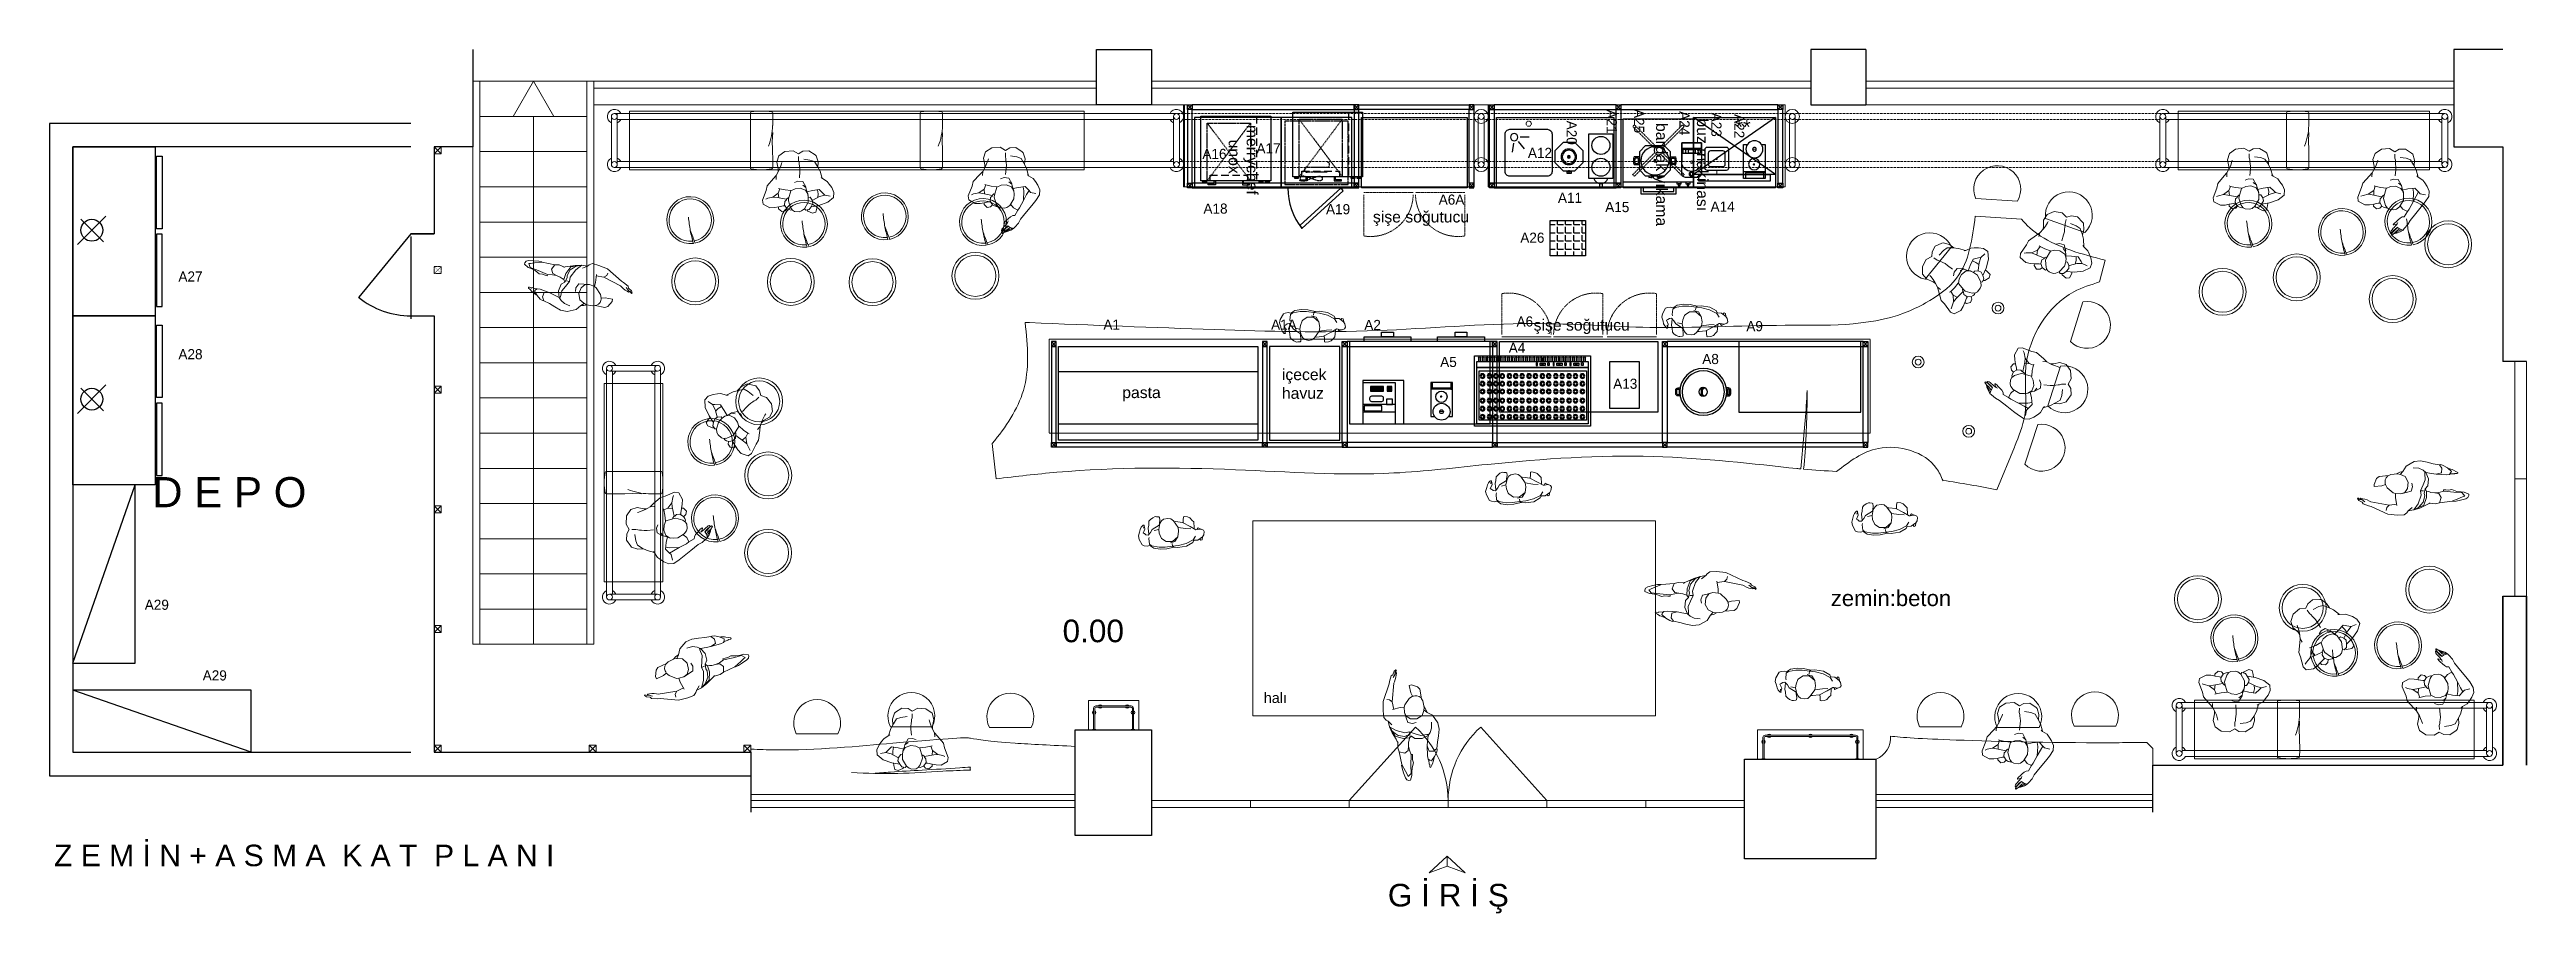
# Model space of a CAD drawing. Header units: millimetres. Extents: x 5421816 to 5431444, y -630403 to -629653.
# Drawn here: x 5424322 to 5426433, y -630403 to -629666 of the extents above; entities that cross this region are included whole.
import ezdxf
from ezdxf.enums import TextEntityAlignment as Align

# ---------------------------------------------------------------- set-up
doc = ezdxf.new("R2010")
doc.units = ezdxf.units.MM
doc.header["$LTSCALE"] = 0.05
for name, pattern in [('DASHED', [19.05, 12.7, -6.35]), ('DASHED2', [9.525, 6.35, -3.175]), ('DOT', [0.25, 0, -0.25]), ('HIDDEN', [9.525, 6.35, -3.175]), ('HIDDENX2', [19.05, 12.7, -6.35])]:
    doc.linetypes.add(name, pattern=pattern)
doc.layers.get('0').update_dxf_attribs({"color": 253})
for name, color, linetype in [('-DWG_ANA', 7, 'Continuous'), ('002 Çizgi', 7, 'Continuous'), ('CG TASARIM LOGO', 7, 'Continuous'), ('CIHAZ', 2, 'Continuous'), ('DUVAR', 255, 'Continuous'), ('Kıtc-002 Çizgi', 7, 'Continuous'), ('Kıtc-006 Yazı 001', 1, 'Continuous'), ('Kıtc-040 Detay', 7, 'Continuous'), ('S2000-002 Çizgi', 7, 'Continuous')]:
    doc.layers.add(name, color=color, linetype=linetype)
for name, color, linetype, lineweight in [('-DWG_DETAY1', 7, 'Continuous', 9), ('-DWG_DETAY4', 7, 'DOT', 18), ('A-ALÇIPAN', 30, 'Continuous', 30), ('TEFRIS', 251, 'Continuous', 9), ('tefriş', 45, 'Continuous', 18)]:
    doc.layers.add(name, color=color, linetype=linetype, lineweight=lineweight)
doc.layers.add('SD-STATİK', color=7, linetype='HIDDEN', lineweight=0, true_color=0x7d7d7d)
doc.styles.get("Standard").update_dxf_attribs({"font": 'arial.ttf'})
doc.styles.add('TAKSİM', font='GOTHIC.TTF', dxfattribs={"height": 7})

msp = doc.modelspace()

# ---------------------------------------------------------------- texts
at = {"layer": '-DWG_DETAY4', "color": 0, "style": 'TAKSİM'}
for s, p in [('A20', (5425614.8, -629737.1)), ('A21', (5425649, -629727.6, 0))]:
    msp.add_text(s, height=8.64, rotation=270, dxfattribs=at).set_placement(p, align=Align.CENTER)
for s, p in [('A27', (5424441.7, -629864, 0)), ('A1', (5425227, -629905, 0)), ('A1A', (5425373.8, -629905, 0)), ('A2', (5425449.4, -629905.3)), ('A6', (5425579.2, -629902.3)), ('A9', (5425775.1, -629906.3)), ('A28', (5424441.7, -629930.2, 0)), ('A4', (5425572.5, -629924.7)), ('A5', (5425514.1, -629936.8)), ('A8', (5425737.5, -629934.3)), ('A29', (5424413, -630143.8, 0)), ('A29', (5424462.4, -630204, 0))]:
    msp.add_text(s, height=8.64, dxfattribs=at).set_placement(p, align=Align.CENTER)
at = {"style": 'TAKSİM'}
for s, p in [('A25', (5425672.3, -629727.2)), ('A24', (5425711, -629729, 0)), ('A23', (5425738.2, -629730.3)), ('A22', (5425757.7, -629731.5))]:
    msp.add_text(s, height=8.64, rotation=270, dxfattribs=at).set_placement(p, align=Align.CENTER)
msp.add_text('A13', height=8.64, dxfattribs=at).set_placement((5425664.8, -629955.4), align=Align.CENTER)
at = {"layer": 'CG TASARIM LOGO', "style": 'TAKSİM'}
for s, p in [('A16', (5425314.6, -629759.5, 0)), ('A17', (5425360.7, -629754.8)), ('A12', (5425592.1, -629758.6)), ('A6A', (5425516.7, -629798.4, 0)), ('A11', (5425617.7, -629796.9)), ('A15', (5425658, -629804.8, 0)), ('A14', (5425747.8, -629804.4, 0)), ('A18', (5425315.5, -629806.1)), ('A19', (5425420, -629806.6)), ('A26', (5425585.6, -629830.9, 0))]:
    msp.add_text(s, height=8.64, dxfattribs=at).set_placement(p, align=Align.CENTER)
at = {"layer": 'DUVAR', "insert": (5424325.4, -630362.6), "char_height": 18.346, "attachment_point": 7}
msp.add_mtext_dynamic_manual_height_columns('Z E M İ N + A S M A  K A T  P L A N I', width=1669.245, gutter_width=60, heights=[0], dxfattribs=at)
at = {"layer": 'Kıtc-006 Yazı 001'}
for s, p in [('merrychef', (5425342.1, -629730.4, 0)), ('bardak yıkama', (5425691.1, -629728.8, 0)), ('buz makinası', (5425725.9, -629724.9, 0)), ('unox', (5425326.8, -629743))]:
    msp.add_text(s, height=9.6, rotation=270, dxfattribs=at).set_placement(p)
for s, p in [('şişe soğutucu', (5425449.7, -629813.6)), ('şişe soğutucu', (5425586.7, -629905.8)), ('içecek', (5425372.1, -629948)), ('pasta', (5425236, -629963.3)), ('havuz', (5425372.1, -629963.9))]:
    msp.add_text(s, height=9.6, dxfattribs=at).set_placement(p)
at = {"layer": 'SD-STATİK', "color": 7, "linetype": 'ByBlock', "attachment_point": 7}
for s, insert, char_height in [('D E P O', (5424409, -630056.7), 25.68), ('zemin:beton', (5425840, -630140.8), 13.484), ('0.00', (5425185.1, -630171.7), 19.26), ('halı', (5425356.7, -630223.3), 8.74), ('G İ R İ Ş', (5425462.4, -630402.6), 19.26)]:
    msp.add_mtext_dynamic_manual_height_columns(s, width=1669.245, gutter_width=60, heights=[0], dxfattribs=dict(at, insert=insert, char_height=char_height))

# ---------------------------------------------------------------- blocks, each defined once
blk = doc.blocks.new('ADSAFDF')
for p, q in [((21208.1, -21279.5), (21208.2, -21278.1)), ((21211.9, -21281.4), (21208.1, -21279.5)), ((21208.2, -21278.1), (21209.1, -21276.5)), ((21209.1, -21276.5), (21211, -21275.7)), ((21211, -21275.7), (21215.5, -21274.9)), ((21213.2, -21277.8), (21211.6, -21278.1)), ((21211.6, -21278.1), (21213.6, -21281)), ((21214.4, -21281.8), (21211.9, -21281.4)), ((21216.4, -21276.6), (21213.2, -21277.8)), ((21213.6, -21281), (21220.8, -21282.2)), ((21218.2, -21282.7), (21214.4, -21281.8)), ((21215.5, -21274.9), (21219.5, -21274.3)), ((21222.7, -21274.6), (21216.4, -21276.6)), ((21222.1, -21284.7), (21218.2, -21282.7)), ((21219.5, -21274.3), (21222.2, -21274.4)), ((21220.8, -21282.2), (21229.2, -21283.9)), ((21233.7, -21274.4), (21222.7, -21274.6)), ((21229.2, -21283.9), (21233.4, -21283.2)), ((21231.7, -21278.8), (21233.7, -21274.4)), ((21233.5, -21282.2), (21231.7, -21278.8)), ((21233.4, -21283.2), (21237, -21283.1)), ((21237, -21283.1), (21233.5, -21282.2)), ((21233.7, -21274.4), (21237.1, -21273.8)), ((21233.7, -21274.4), (21233.7, -21274.4)), ((21240.2, -21283.8), (21237, -21283.1)), ((21237.1, -21273.8), (21242.1, -21274.7)), ((21242, -21284.6), (21240.2, -21283.8)), ((21242.6, -21274.4), (21241.7, -21275.1)), ((21244.8, -21273.7), (21242.6, -21274.4)), ((21243.7, -21285.1), (21244.3, -21279.8)), ((21244.3, -21279.8), (21247.3, -21273.4)), ((21250.7, -21271.4), (21244.8, -21273.7)), ((21246.1, -21283.3), (21244.9, -21287.2)), ((21247.4, -21276), (21245.7, -21281.4)), ((21245.7, -21281.4), (21246.1, -21283.3)), ((21247.3, -21273.4), (21256.1, -21270.2)), ((21249.6, -21273.9), (21247.4, -21276)), ((21251.9, -21275.1), (21248.7, -21282.2)), ((21248.7, -21282.2), (21248.9, -21285.9)), ((21251.9, -21271.8), (21249.6, -21273.9)), ((21256.1, -21270.2), (21250.7, -21271.4)), ((21256.1, -21270.2), (21251.9, -21271.8)), ((21256.1, -21270.2), (21251.9, -21275.1)), ((21261.2, -21269.8), (21256.1, -21270.2)), ((21256.1, -21270.2), (21256.1, -21270.2)), ((21257.3, -21272.4), (21261, -21269.8)), ((21261, -21269.8), (21262.3, -21268.4)), ((21262.3, -21268.4), (21264.7, -21266.8)), ((21264.7, -21266.8), (21270.4, -21267.2)), ((21270.1, -21275.2), (21270.7, -21282)), ((21276.6, -21276.2), (21270.1, -21276.5)), ((21270.4, -21267.2), (21278.3, -21268.6)), ((21270.7, -21282), (21270.4, -21285.6)), ((21278.8, -21274.4), (21276.6, -21276.2)), ((21292, -21280.4), (21276.6, -21276.2)), ((21278.3, -21268.6), (21292.1, -21276.4)), ((21279.4, -21272), (21278.8, -21274.4)), ((21293.1, -21281.2), (21292, -21280.4)), ((21292.1, -21276.4), (21294.1, -21277.1)), ((21294.9, -21282.3), (21293.1, -21281.2)), ((21294.1, -21277.1), (21298.6, -21279.4)), ((21296.8, -21283.2), (21294.9, -21282.3)), ((21298.5, -21283.7), (21296.8, -21283.2)), ((21297, -21280.9), (21299.5, -21283)), ((21300, -21284.3), (21298.5, -21283.7)), ((21298.6, -21279.4), (21299.3, -21280.9)), ((21301, -21283.4), (21298.9, -21282.7)), ((21299.3, -21280.9), (21302, -21282.6)), ((21299.5, -21283), (21300.9, -21283.8)), ((21300.9, -21283.8), (21300, -21284.3)), ((21302.6, -21284.8), (21301, -21283.4)), ((21302, -21282.6), (21303, -21284.4)), ((21215.7, -21297.9), (21216.4, -21297.7)), ((21215.8, -21298.6), (21215.7, -21297.9)), ((21217.4, -21299.6), (21215.8, -21298.6)), ((21216.4, -21297.7), (21218.3, -21298.1)), ((21219.3, -21300.9), (21217.4, -21299.6)), ((21218.3, -21298.1), (21218.7, -21297.6)), ((21218.7, -21297.6), (21222.1, -21298)), ((21220.4, -21301.5), (21219.3, -21300.9)), ((21223.3, -21302.8), (21220.4, -21301.5)), ((21221.9, -21298.8), (21221.2, -21300)), ((21221.2, -21300), (21224.3, -21303.3)), ((21223, -21297.6), (21221.9, -21298.8)), ((21225, -21284.4), (21222.1, -21284.7)), ((21222.1, -21298), (21223, -21297.6)), ((21225.8, -21297.5), (21223, -21297.6)), ((21224.3, -21303.3), (21227.6, -21305.8)), ((21227.4, -21284.8), (21225, -21284.4)), ((21234.4, -21298.8), (21225.8, -21297.5)), ((21229.3, -21285.1), (21227.4, -21284.8)), ((21228.9, -21303.4), (21229.7, -21299.6)), ((21230.7, -21306.5), (21228.9, -21303.4)), ((21229.5, -21283.9), (21229.3, -21285.1)), ((21229.7, -21299.6), (21234.4, -21298.8)), ((21234.4, -21298.8), (21238.1, -21299.8)), ((21238.1, -21299.8), (21243, -21301.1)), ((21242.3, -21289.6), (21241.2, -21295.6)), ((21241.2, -21295.6), (21243, -21301.1)), ((21242, -21284.6), (21243.7, -21285.1)), ((21244.9, -21287.2), (21242.3, -21289.6)), ((21243, -21301.1), (21245.1, -21303.3)), ((21243.7, -21285.1), (21244.9, -21287.2)), ((21243.9, -21300.2), (21243.7, -21301.5)), ((21244.1, -21295), (21243.9, -21300.2)), ((21246.3, -21290.7), (21244.1, -21295)), ((21245.1, -21303.3), (21248.5, -21305.2)), ((21248.9, -21285.9), (21246.2, -21285.8)), ((21248.9, -21285.9), (21246.3, -21290.7)), ((21256.9, -21286.3), (21255.3, -21290)), ((21255.3, -21290), (21255.7, -21293.1)), ((21261.1, -21285.6), (21256.9, -21286.3)), ((21258.6, -21294.3), (21259.6, -21289)), ((21260.7, -21299.2), (21258.6, -21294.3)), ((21262.4, -21303.8), (21259.2, -21308)), ((21259.6, -21289), (21262.4, -21285.6)), ((21264.5, -21301.3), (21260.7, -21299.2)), ((21265.9, -21284.8), (21261.1, -21285.6)), ((21262.4, -21285.6), (21265.9, -21284.8)), ((21265, -21301.5), (21262.4, -21303.8)), ((21265, -21303.4), (21262.4, -21303.8)), ((21267, -21302.2), (21264.5, -21301.3)), ((21267.8, -21302.2), (21265, -21303.4)), ((21265.9, -21284.8), (21270.4, -21285.6)), ((21272.7, -21302.1), (21267, -21302.2)), ((21270.4, -21285.6), (21272.2, -21286.3)), ((21270.4, -21285.6), (21272.2, -21286.3)), ((21272.2, -21286.3), (21276.9, -21291.1)), ((21274.5, -21301.4), (21272.7, -21302.1)), ((21274.5, -21301.4), (21275.4, -21301.1)), ((21274.5, -21301.4), (21282.9, -21301.4)), ((21275.4, -21301.1), (21276.9, -21299.7)), ((21276.9, -21291.1), (21278.2, -21294)), ((21276.9, -21299.7), (21278, -21297.9)), ((21278, -21297.9), (21278.3, -21296.2)), ((21281.3, -21293.2), (21278.2, -21294)), ((21278.2, -21294), (21278.2, -21295)), ((21278.3, -21296.2), (21278.2, -21295)), ((21287.8, -21293.1), (21281.3, -21293.2)), ((21282.9, -21301.4), (21285.2, -21299.8)), ((21285.2, -21299.8), (21287.8, -21295)), ((21287.8, -21295), (21287.8, -21293.1)), ((21303, -21284.4), (21302.6, -21284.8)), ((21227.6, -21305.8), (21229.7, -21306.6)), ((21229.7, -21306.6), (21230.7, -21306.5)), ((21235.9, -21307.9), (21230.7, -21306.5)), ((21241, -21309.7), (21235.9, -21307.9)), ((21246.5, -21311.4), (21241, -21309.7)), ((21252.1, -21311.3), (21246.5, -21311.4)), ((21248.5, -21305.2), (21253.4, -21306.1)), ((21259.2, -21308), (21252.1, -21311.3))]:
    blk.add_line(p, q)
blk = doc.blocks.new('insanplanoturan2')
for p, q in [((-4.3, 28), (-8.1, 30.2)), ((-1.5, 25.7), (-5.3, 20.4)), ((-3.6, 26.9), (-4.3, 28)), ((1.1, 27.4), (-1.5, 25.7)), ((3.3, 27.8), (1.1, 27.4)), ((7, 27.1), (3.3, 27.8)), ((8.6, 26), (7, 27.1)), ((10.1, 23.6), (8.6, 26)), ((10.2, 25.9), (9.3, 25.7)), ((9.3, 25.7), (9.6, 24.5)), ((11.4, 17.6), (10.1, 23.6)), ((11.6, 25.2), (10.2, 25.9)), ((13.4, 24.1), (11.6, 25.2)), ((13.2, 24.2), (15, 25.8)), ((15, 20.9), (13.4, 24.1)), ((16.3, 21.5), (14.7, 21.5)), ((15, 25.8), (17.9, 26.1)), ((20.1, 21.8), (16.3, 21.5)), ((17.9, 26.1), (20.4, 23.5)), ((23.7, 22.2), (20.1, 21.8)), ((20.4, 23.5), (20.2, 21.8)), ((27.8, 21.9), (23.7, 22.2)), ((33.1, 18.4), (27.8, 21.9)), ((-27.3, 18.7), (-27.9, 14.4)), ((-27.9, 14.4), (-26.5, 10.2)), ((-27.3, 18.7), (-27.3, 18.7)), ((-26.5, 10.2), (-24.7, 7)), ((-24.7, 7), (-23.1, 4.5)), ((-20, 15.9), (-24.5, 17.3)), ((-23.1, 4.5), (-19.4, 1.7)), ((-18.8, 14.3), (-20, 15.9)), ((-19.4, 1.7), (-18.3, 0.6)), ((-19.3, 1.6), (-18, -4.7)), ((-15.7, 10.7), (-18.8, 14.3)), ((-15.7, 10.7), (-9.9, 11)), ((-14, 17.3), (-14.4, 14.2)), ((-14.4, 14.2), (-14.1, 10.9)), ((-9.9, 11), (-5.1, 11.6)), ((-5.3, 20.4), (-5.8, 16.4)), ((-5.8, 16.4), (-5.8, 13.5)), ((-5.8, 14.5), (-5.5, 12.7)), ((-5.8, 13.5), (-4.1, 10.1)), ((-5.5, 12.7), (-4.9, 10.3)), ((-4.9, 10.3), (-4.5, 7.8)), ((-4.5, 7.8), (-2.1, 5.5)), ((-4.5, 7.8), (-4.5, 7.3)), ((-4.5, 7.3), (-2.4, 2.5)), ((-4.1, 10.1), (0.4, 8)), ((-2.4, 2.5), (1.6, 1.8)), ((0.4, 8), (4.7, 8.1)), ((1.6, 1.8), (4.6, 2.7)), ((4.7, 8.1), (8.4, 9.4)), ((8.3, 9.1), (13.3, 8.1)), ((8.4, 9.4), (11, 16.1)), ((11.4, 15), (10.6, 15.2)), ((11, 16.1), (11.4, 17.6)), ((11.4, 15), (12.6, 15.8)), ((12.6, 15.8), (13, 16.7)), ((12.9, 16.1), (20.7, 13.9)), ((13, 16.7), (14.5, 17.8)), ((13.3, 8.1), (17.6, 6.8)), ((14.5, 17.8), (15, 20.9)), ((15, 20.9), (15, 20.9)), ((17.6, 6.8), (19.3, 10.2)), ((17.6, 6.8), (18.6, 6.3)), ((19.3, 14.3), (19.3, 10.2)), ((19.3, 10.2), (24.2, 13.1)), ((20.7, 13.9), (24.2, 13.1)), ((22, -2.6), (28, 3.2)), ((24.2, 13.1), (28.6, 13.7)), ((28, 3.2), (29.4, 7)), ((28.6, 13.7), (30.4, 14.2)), ((29.4, 7), (33.3, 14.9)), ((33.3, 14.9), (33.1, 18.4)), ((-18, -4.7), (-16.2, -9.1)), ((-16.6, -8.2), (-17.3, -12.8)), ((-17.3, -12.8), (-16.1, -18.2)), ((-16.2, -9.1), (-14, -13.4)), ((-16.1, -18.2), (-15.3, -19.1)), ((-15.3, -19.1), (-10.3, -23)), ((-14, -13.4), (-10.4, -15.1)), ((-10.4, -15.1), (-5.2, -16.3)), ((-0.8, -6.1), (-1.2, -8.6)), ((-1.2, -8.6), (-1, -10.8)), ((-1, -10.8), (-1, -12.7)), ((-1, -12.7), (-1, -14.1)), ((-1, -14.1), (-0.7, -15.8)), ((-0.7, -15.8), (-1, -19.2)), ((0.1, -0.8), (-0.8, -6.1)), ((14.2, -14.2), (13.8, -15.3)), ((15.6, -11.1), (14.2, -14.2)), ((16.8, -8.8), (15.6, -11.1)), ((15.7, -21.3), (17.9, -16.1)), ((19.5, -4.9), (16.8, -8.8)), ((17.2, -10.3), (17.5, -7.8)), ((17.9, -16.1), (17.2, -10.3)), ((20, -1.6), (19.5, -4.9)), ((19.5, -4.9), (22, -2.6)), ((-10.3, -23), (-5, -23.1)), ((-5, -23.1), (-1.2, -21.4)), ((-1.2, -21.4), (3.1, -24.4)), ((3.1, -24.4), (10.1, -24.5)), ((10.1, -24.5), (15.7, -21.3))]:
    blk.add_line(p, q)
for points in [[(-27.3, 18.7), (-21.8, 22.3), (-14.1, 24.1), (-7.3, 24.6)], [(-8.1, 30.2), (-10.9, 29.7), (-12.2, 26.3), (-12.6, 24.2)], [(-1.5, 25.7), (-2.5, 27), (-5.4, 26.7), (-7.3, 24.6), (-9.2, 21.9), (-8.9, 19.2), (-7.3, 16.5), (-5.8, 16.4)], [(-20, 15.9), (-15.5, 16.7), (-9.5, 19.1), (-8.9, 19.2)]]:
    blk.add_lwpolyline(points)
blk = doc.blocks.new('xccxc')
at = {"rotation": 180}
blk.add_blockref('insanplanoturan2', (220488.9, -31825.1), dxfattribs=at)
blk = doc.blocks.new('dada')
for p, q in [((219967.8, -31810.1), (219965.6, -31815.3)), ((219965.6, -31815.3), (219966.3, -31821)), ((219966.7, -31822.6), (219967.9, -31820.3)), ((219973.4, -31806.9), (219967.8, -31810.1)), ((219967.9, -31820.3), (219969.4, -31817.1)), ((219969.4, -31817.1), (219969.8, -31816.1)), ((219980.5, -31807), (219973.4, -31806.9)), ((219984.7, -31810), (219980.5, -31807)), ((219984.3, -31815.6), (219984.6, -31812.1)), ((219984.6, -31817.3), (219984.3, -31815.6)), ((219984.6, -31818.7), (219984.6, -31817.3)), ((219984.6, -31820.5), (219984.6, -31818.7)), ((219988.6, -31808.2), (219984.7, -31810)), ((219993.9, -31808.4), (219988.6, -31808.2)), ((219994, -31816.3), (219988.8, -31815.1)), ((219998.9, -31812.3), (219993.9, -31808.4)), ((219997.6, -31817.9), (219994, -31816.3)), ((219999.7, -31822.2), (219997.6, -31817.9)), ((219999.7, -31813.2), (219998.9, -31812.3)), ((220000.9, -31818.5), (219999.7, -31813.2)), ((220000.2, -31823.1), (220000.9, -31818.5)), ((219954.2, -31838.4), (219950.3, -31846.2)), ((219955.5, -31834.6), (219954.2, -31838.4)), ((219961.5, -31828.8), (219955.5, -31834.6)), ((219964.1, -31826.5), (219961.5, -31828.8)), ((219963.6, -31829.8), (219964.1, -31826.5)), ((219964.1, -31826.5), (219966.7, -31822.6)), ((219965.9, -31838.1), (219964.3, -31841.6)), ((219965.9, -31838.1), (219965, -31837.7)), ((219970.3, -31839.5), (219965.9, -31838.1)), ((219966.3, -31821), (219966.1, -31823.5)), ((219975.3, -31840.4), (219970.3, -31839.5)), ((219975.1, -31840.7), (219972.6, -31847.5)), ((219978.8, -31839.4), (219975.1, -31840.7)), ((219983.2, -31839.4), (219978.8, -31839.4)), ((219982, -31833.1), (219978.9, -31834)), ((219985.9, -31833.9), (219982, -31833.1)), ((219987.6, -31841.5), (219983.2, -31839.4)), ((219983.4, -31830.6), (219984.4, -31825.3)), ((219984.4, -31825.3), (219984.7, -31822.8)), ((219984.7, -31822.8), (219984.6, -31820.5)), ((219988.1, -31839.2), (219985.7, -31836.9)), ((219988, -31838.6), (219985.9, -31833.9)), ((219988.1, -31839.2), (219988, -31838.6)), ((219988.5, -31841.6), (219988.1, -31839.2)), ((220001.6, -31826.6), (219999.7, -31822.2)), ((220002.8, -31833), (220001.6, -31826.6)), ((220002.9, -31833.1), (220001.9, -31831.9)), ((220006.7, -31835.8), (220002.9, -31833.1)), ((220008.3, -31838.4), (220006.7, -31835.8)), ((220010.1, -31841.6), (220008.3, -31838.4)), ((219950.3, -31846.2), (219950.4, -31849.8)), ((219950.4, -31849.8), (219955.8, -31853.3)), ((219954.9, -31845.1), (219953.1, -31845.6)), ((219959.4, -31844.5), (219954.9, -31845.1)), ((219955.8, -31853.3), (219959.9, -31853.5)), ((219964.3, -31841.6), (219959.4, -31844.5)), ((219962.8, -31845.2), (219959.4, -31844.5)), ((219959.9, -31853.5), (219963.5, -31853.2)), ((219970.6, -31847.5), (219962.8, -31845.2)), ((219963.2, -31854.8), (219963.4, -31853.2)), ((219965.6, -31857.5), (219963.2, -31854.8)), ((219963.5, -31853.2), (219967.3, -31852.8)), ((219964.2, -31845.6), (219964.3, -31841.6)), ((219968.5, -31857.1), (219965.6, -31857.5)), ((219967.3, -31852.8), (219968.8, -31852.9)), ((219970.3, -31855.5), (219968.5, -31857.1)), ((219969.1, -31849.2), (219968.6, -31852.2)), ((219968.6, -31852.2), (219970.2, -31855.4)), ((219968.6, -31852.2), (219968.6, -31852.2)), ((219970.6, -31848), (219969.1, -31849.2)), ((219970.2, -31855.4), (219972, -31856.6)), ((219971, -31847.2), (219970.6, -31848)), ((219972.2, -31846.3), (219971, -31847.2)), ((219972, -31856.6), (219973.4, -31857.2)), ((219972.2, -31846.3), (219972.9, -31846.5)), ((219972.6, -31847.5), (219972.2, -31849)), ((219972.2, -31849), (219973.4, -31855)), ((219973.4, -31855), (219974.9, -31857.4)), ((219973.4, -31857.2), (219974.3, -31857.1)), ((219974.3, -31857.1), (219974, -31855.9)), ((219974.9, -31857.4), (219976.6, -31858.5)), ((219976.6, -31858.5), (219980.3, -31859.2)), ((219980.3, -31859.2), (219982.4, -31858.8)), ((219982.4, -31858.8), (219985.1, -31857.1)), ((219985.1, -31857.1), (219988.9, -31851.8)), ((219985.8, -31856.2), (219987.9, -31859.4)), ((219989.4, -31844.9), (219987.6, -31841.5)), ((219987.9, -31859.4), (219991.6, -31861.6)), ((219989.1, -31844.1), (219988.5, -31841.6)), ((219993.5, -31842.3), (219988.6, -31843)), ((219988.6, -31865.9), (219991.6, -31861.6)), ((219988.9, -31851.8), (219989.4, -31847.8)), ((219989.4, -31845.9), (219989.1, -31844.1)), ((219989.4, -31847.8), (219989.4, -31844.9)), ((219991.6, -31861.6), (219993.2, -31859.7)), ((219993.2, -31859.7), (219997, -31853.7)), ((219999.3, -31842.1), (219993.5, -31842.3)), ((219997, -31853.7), (219997.9, -31845.6)), ((219997, -31853.7), (220000, -31849)), ((219997.9, -31845.6), (219997.6, -31842.2)), ((219998.7, -31863.7), (220003.7, -31858.5)), ((219999.3, -31842.1), (220002.3, -31845.7)), ((220000, -31849), (220002.3, -31845.7)), ((220002.3, -31845.7), (220003.5, -31847.3)), ((220003.5, -31847.3), (220008, -31848.7)), ((220003.7, -31858.5), (220007.4, -31854.5)), ((220007.4, -31854.5), (220010.8, -31850.1)), ((220011.5, -31845.8), (220010.1, -31841.6)), ((220010.8, -31850.1), (220011.5, -31845.8)), ((220010.8, -31850.1), (220010.8, -31850.1)), ((219976.3, -31878.1), (219976.7, -31876.9)), ((219976.4, -31878.4), (219976.3, -31878.1)), ((219976.8, -31878.5), (219976.4, -31878.4)), ((219976.5, -31879.8), (219978.1, -31877.9)), ((219976.6, -31880.4), (219976.5, -31879.8)), ((219976.9, -31880.6), (219976.6, -31880.4)), ((219976.7, -31876.9), (219977.5, -31876.1)), ((219977.9, -31877.8), (219976.8, -31878.5)), ((219979.2, -31879.3), (219976.9, -31880.6)), ((219977.5, -31876.1), (219978.5, -31875)), ((219978.7, -31877), (219977.9, -31877.8)), ((219978.1, -31877.9), (219979, -31877.2)), ((219978.5, -31875), (219979.2, -31874.4)), ((219980.1, -31875.8), (219978.7, -31877)), ((219980.1, -31870.4), (219978.8, -31871.8)), ((219978.8, -31871.8), (219978.9, -31872.1)), ((219978.9, -31872.1), (219979.2, -31872.2)), ((219979, -31877.2), (219980.3, -31876.2)), ((219979.2, -31872.2), (219981.2, -31871.8)), ((219979.2, -31874.4), (219980.3, -31873.4)), ((219981, -31877.7), (219979.2, -31879.3)), ((219981.2, -31878.6), (219979.2, -31879.3)), ((219979.4, -31879.5), (219979.2, -31879.3)), ((219981, -31879.2), (219979.4, -31879.5)), ((219981, -31869.8), (219980.1, -31870.4)), ((219982.1, -31874.4), (219980.1, -31875.8)), ((219980.3, -31873.4), (219981.5, -31872.2)), ((219980.3, -31876.2), (219981.3, -31875.3)), ((219983.2, -31868.1), (219981, -31869.8)), ((219982.2, -31876.8), (219981, -31877.7)), ((219984.3, -31878.3), (219981, -31879.2)), ((219981.2, -31871.8), (219982.2, -31871.3)), ((219983.5, -31877.4), (219981.2, -31878.6)), ((219981.3, -31875.3), (219982.2, -31874.6)), ((219981.5, -31872.2), (219982.2, -31871.3)), ((219982.2, -31874.6), (219982.1, -31874.4)), ((219982.2, -31871.3), (219982.7, -31870.2)), ((219982.2, -31874.6), (219983.9, -31875.9)), ((219982.2, -31876.8), (219983.9, -31875.9)), ((219984.9, -31866.8), (219983.2, -31868.1)), ((219985.2, -31876.8), (219983.5, -31877.4)), ((219983.9, -31875.9), (219986.7, -31877.1)), ((219986.7, -31877.1), (219984.3, -31878.3)), ((219986.8, -31865.9), (219984.9, -31866.8)), ((219986, -31876.8), (219985.2, -31876.8)), ((219987.9, -31875.9), (219986.7, -31877.1)), ((219988.6, -31865.9), (219986.8, -31865.9)), ((219991.2, -31872.7), (219987.9, -31875.9)), ((219993.3, -31869.5), (219991.2, -31872.7)), ((219993.3, -31869.5), (219998.7, -31863.7))]:
    blk.add_line(p, q)
blk = doc.blocks.new('cfcfcfcfc')
for p, q in [((220710, -32194.4), (220710.7, -32191.5)), ((220710.7, -32195.7), (220710, -32194.4)), ((220710.7, -32191.5), (220711.9, -32189.9)), ((220712.6, -32196.7), (220710.7, -32195.7)), ((220711.8, -32190), (220712.4, -32187.4)), ((220711.9, -32189.9), (220715.9, -32187.4)), ((220712.4, -32187.4), (220713.5, -32187.1)), ((220716.2, -32196.4), (220712.6, -32196.7)), ((220712.6, -32196.7), (220714, -32197.3)), ((220713.5, -32187.1), (220714, -32187.7)), ((220714, -32187.7), (220713.9, -32188.6)), ((220714, -32197.3), (220715.1, -32198)), ((220715.1, -32198), (220715.9, -32197.1)), ((220715.9, -32197.1), (220715.3, -32196.5)), ((220715.9, -32187.4), (220719, -32187.5)), ((220717.1, -32196.4), (220716.2, -32196.4)), ((220721.7, -32199.4), (220717.1, -32196.4)), ((220717.7, -32190.9), (220719.9, -32187.9)), ((220718.3, -32198), (220718.4, -32197.2)), ((220718.3, -32203.2), (220718.3, -32198)), ((220719, -32187.5), (220719.7, -32187)), ((220719.7, -32187), (220720.3, -32185.8)), ((220719.9, -32187.9), (220726.1, -32185.4)), ((220720.3, -32185.8), (220726, -32182.9)), ((220725.8, -32198), (220721.3, -32197.5)), ((220728, -32203.4), (220721.7, -32199.4)), ((220732.1, -32199.5), (220725.8, -32198)), ((220726, -32182.9), (220733.4, -32182.5)), ((220726.1, -32185.4), (220732.8, -32184.1)), ((220731.8, -32196.1), (220732.8, -32191.4)), ((220732.1, -32199.5), (220731.8, -32196.1)), ((220735.6, -32205.2), (220732.1, -32199.5)), ((220732.8, -32184.1), (220737.8, -32183.9)), ((220732.8, -32191.4), (220735.6, -32187.6)), ((220732.8, -32191.4), (220737.7, -32187.9)), ((220733.4, -32182.5), (220736.8, -32183)), ((220735.6, -32187.6), (220739.5, -32186.9)), ((220736.8, -32183), (220743, -32182)), ((220737.8, -32183.9), (220736.8, -32183)), ((220737.7, -32187.9), (220743, -32188.2)), ((220737.8, -32183.9), (220744.1, -32183.5)), ((220738, -32186.1), (220737.8, -32183.9)), ((220743, -32182), (220748.5, -32182)), ((220743, -32188.2), (220746.7, -32191.1)), ((220744.1, -32183.5), (220749.4, -32183.8)), ((220746.7, -32191.1), (220747.2, -32191.7)), ((220747.2, -32191.7), (220748.4, -32195.6)), ((220748.6, -32198.9), (220747.2, -32203.8)), ((220754.1, -32199.3), (220748, -32202.6)), ((220748.4, -32195.6), (220748.6, -32198.9)), ((220748.5, -32182), (220754, -32183.2)), ((220748.6, -32198.9), (220752.6, -32198.2)), ((220749.4, -32183.8), (220755.7, -32185.4)), ((220754, -32183.2), (220757.2, -32185.8)), ((220755.8, -32196.9), (220754.1, -32199.3)), ((220755.7, -32185.4), (220757.5, -32186.9)), ((220758, -32194.7), (220755.8, -32196.9)), ((220757.2, -32185.8), (220759.5, -32185.3)), ((220757.6, -32191.7), (220757.2, -32192.7)), ((220757.4, -32195.3), (220757.5, -32198)), ((220757.5, -32186.9), (220757.6, -32191.7)), ((220757.5, -32198), (220757.6, -32200.7)), ((220759.8, -32195), (220758, -32194.7)), ((220759.5, -32185.3), (220762, -32186)), ((220761.1, -32196.2), (220759.8, -32195)), ((220760.4, -32200.1), (220762.2, -32196.7)), ((220760.6, -32201.8), (220760.4, -32200.1)), ((220762.2, -32196.7), (220761.1, -32196.2)), ((220762, -32186), (220763.6, -32186.7)), ((220764.4, -32200.1), (220763.3, -32201.8)), ((220763.6, -32186.7), (220765.9, -32191.7)), ((220765, -32197.9), (220764.4, -32200.1)), ((220766.3, -32194.6), (220765, -32197.9)), ((220765.9, -32191.7), (220766.3, -32194.6)), ((220719.5, -32204.6), (220718.3, -32203.2)), ((220721.4, -32206.8), (220719.5, -32204.6)), ((220723.4, -32207.9), (220721.4, -32206.8)), ((220726.1, -32208.4), (220723.4, -32207.9)), ((220726.9, -32208.2), (220726.1, -32208.4)), ((220727.2, -32205.7), (220726.9, -32208.2)), ((220727.5, -32203.1), (220727.2, -32205.7)), ((220733.8, -32204.5), (220728, -32203.4)), ((220735.1, -32204.4), (220733.8, -32204.5)), ((220737.7, -32207.1), (220735.6, -32205.2)), ((220740.2, -32207.8), (220737.7, -32207.1)), ((220743.9, -32207.3), (220740.2, -32207.8)), ((220745.6, -32206.1), (220743.9, -32207.3)), ((220747.2, -32203.8), (220745.6, -32206.1)), ((220747.1, -32206.9), (220747.7, -32204)), ((220747.1, -32209.1), (220747.1, -32206.9)), ((220747.7, -32209.5), (220747.1, -32209.1)), ((220748, -32202.6), (220747.5, -32202.6)), ((220747.7, -32204), (220748, -32202.6)), ((220749.7, -32209.8), (220747.7, -32209.5)), ((220750.8, -32210), (220749.7, -32209.8)), ((220753, -32209.2), (220750.8, -32210)), ((220755, -32207.9), (220753, -32209.2)), ((220756.4, -32206.5), (220755, -32207.9)), ((220756.9, -32203.3), (220756.4, -32206.5)), ((220757.6, -32200.7), (220756.9, -32203.3)), ((220760.8, -32202.7), (220760.6, -32201.8)), ((220760.7, -32203.4), (220760.8, -32203)), ((220761.6, -32203.4), (220760.7, -32203.4)), ((220760.8, -32203), (220761.2, -32201.9)), ((220761.2, -32201.9), (220761.4, -32200.9)), ((220762.1, -32203.1), (220761.6, -32203.4)), ((220763.3, -32201.8), (220762.1, -32203.1))]:
    blk.add_line(p, q)
blk = doc.blocks.new('asdfdfsafda')
at = {"layer": 'TEFRIS', "linetype": 'ByBlock'}
for p, q in [((5419321.3, -621653.7), (5419321.3, -621653.2)), ((5419324.3, -621653.2), (5419321.3, -621653.2)), ((5419324.3, -621653.7), (5419321.3, -621653.7)), ((5419322.3, -621653.7), (5419322.3, -621671.7)), ((5419323.3, -621653.7), (5419323.3, -621671.7)), ((5419324.3, -621653.2), (5419324.3, -621653.7)), ((5419401.3, -621653.7), (5419401.3, -621653.2)), ((5419404.3, -621653.2), (5419401.3, -621653.2)), ((5419404.3, -621653.7), (5419401.3, -621653.7)), ((5419402.3, -621653.7), (5419402.3, -621671.7)), ((5419403.3, -621653.7), (5419403.3, -621671.7)), ((5419404.3, -621653.2), (5419404.3, -621653.7)), ((5419324.3, -621672.7), (5419401.3, -621672.7)), ((5419324.3, -621673.7), (5419401.3, -621673.7))]:
    blk.add_line(p, q, dxfattribs=at)
blk.add_lwpolyline([(5419407.8, -621653.2), (5419407.8, -621678.2), (5419317.8, -621678.2), (5419317.8, -621653.2)], close=True, dxfattribs=at)
for centre, radius, start, end in [((5419322.8, -621668.2), 1.5, 109.4712, 250.5288), ((5419322.8, -621668.2), 1.5, 289.4712, 70.5288), ((5419402.8, -621668.2), 1.5, 109.4712, 250.5288), ((5419402.8, -621668.2), 1.5, 289.4712, 70.5288), ((5419324.3, -621671.7), 2, 180, 270), ((5419324.3, -621671.7), 1, 180, 270), ((5419327.8, -621673.2), 1.5, 19.4712, 160.5288), ((5419327.8, -621673.2), 1.5, 199.4712, 340.5288), ((5419362.8, -621673.2), 1.5, 19.4712, 160.5288), ((5419362.8, -621673.2), 1.5, 199.4712, 340.5288), ((5419397.8, -621673.2), 1.5, 19.4712, 160.5288), ((5419397.8, -621673.2), 1.5, 199.4712, 340.5288), ((5419401.3, -621671.7), 1, 270, 0), ((5419401.3, -621671.7), 2, 270, 0)]:
    blk.add_arc(centre, radius, start, end, dxfattribs=at)
blk = doc.blocks.new('adffdafa')
at = {"layer": 'TEFRIS', "linetype": 'ByBlock'}
for p, q in [((5422470.3, -620466.1), (5422448.8, -620466.1)), ((5422448.8, -620466.1), (5422448.8, -620491.1)), ((5422453.3, -620490.6), (5422453.3, -620472.6)), ((5422454.3, -620490.6), (5422454.3, -620472.6)), ((5422455.3, -620470.6), (5422470.3, -620470.6)), ((5422455.3, -620471.6), (5422470.3, -620471.6)), ((5422470.3, -620466.1), (5422491.8, -620466.1)), ((5422485.3, -620470.6), (5422470.3, -620470.6)), ((5422485.3, -620471.6), (5422470.3, -620471.6)), ((5422486.3, -620490.6), (5422486.3, -620472.6)), ((5422487.3, -620490.6), (5422487.3, -620472.6)), ((5422491.8, -620466.1), (5422491.8, -620491.1)), ((5422448.8, -620491.1), (5422470.3, -620491.1)), ((5422455.3, -620490.6), (5422452.3, -620490.6)), ((5422452.3, -620490.6), (5422452.3, -620491.1)), ((5422455.3, -620491.1), (5422452.3, -620491.1)), ((5422455.3, -620491.1), (5422455.3, -620490.6)), ((5422491.8, -620491.1), (5422470.3, -620491.1)), ((5422485.3, -620491.1), (5422485.3, -620490.6)), ((5422485.3, -620490.6), (5422488.3, -620490.6)), ((5422485.3, -620491.1), (5422488.3, -620491.1)), ((5422488.3, -620490.6), (5422488.3, -620491.1))]:
    blk.add_line(p, q, dxfattribs=at)
for centre, radius, start, end in [((5422453.8, -620476.1), 1.5, 109.4712, 250.5288), ((5422455.3, -620472.6), 2, 90, 180), ((5422455.3, -620472.6), 1, 90, 180), ((5422453.8, -620476.1), 1.5, 289.4712, 70.5288), ((5422458.8, -620471.1), 1.5, 19.4712, 160.5288), ((5422458.8, -620471.1), 1.5, 199.4712, 340.5288), ((5422481.8, -620471.1), 1.5, 19.4712, 160.5288), ((5422481.8, -620471.1), 1.5, 199.4712, 340.5288), ((5422485.3, -620472.6), 2, 0, 90), ((5422485.3, -620472.6), 1, 0, 90), ((5422486.8, -620476.1), 1.5, 109.4712, 250.5288), ((5422486.8, -620476.1), 1.5, 289.4712, 70.5288)]:
    blk.add_arc(centre, radius, start, end, dxfattribs=at)
blk = doc.blocks.new('adsadf')
at = {"layer": 'tefriş'}
for radius, start, end in [(20, 281.6266, 277.7947), (18.1, 280.7367, 277.0574)]:
    blk.add_arc((5421915.9, -626002.9), radius, start, end, dxfattribs=at)
for points in [[(5421918.6, -626022.7), (5421916, -626011.9), (5421914.4, -626000.4)], [(5421920, -626022.4), (5421916, -626011.6)]]:
    blk.add_spline(points, degree=3, dxfattribs=at)
blk = doc.blocks.new('ASDFFDAS')
at = {"layer": 'tefriş'}
for p, q in [((5422210.2, -626155.4), (5422210.2, -626202.1)), ((5422229.2, -626155.6), (5422229.2, -626166.3)), ((5422229.2, -626172.2), (5422228.9, -626179.9)), ((5422228.9, -626179.9), (5422229.1, -626186.4)), ((5422229.1, -626186.4), (5422229.3, -626196.8)), ((5422229.3, -626196.8), (5422229.2, -626202.2))]:
    blk.add_line(p, q, dxfattribs=at)
for centre, radius, start, end in [((5422211.2, -626155.6), 1, 96.7258, 180), ((5422219.7, -626227.7), 73.6, 83.2742, 96.7258), ((5422228.2, -626155.6), 1, 0, 83.2742), ((5422175.8, -626164.7), 53.4, 338.8688, 358.3207), ((5422211.2, -626202.3), 1, 180, 255.1847), ((5422219.6, -626160.9), 43.2, 258.4457, 281.7625), ((5422228.2, -626202.2), 1, 281.6332, 0)]:
    blk.add_arc(centre, radius, start, end, dxfattribs=at)
blk = doc.blocks.new('SADFFDSAAFSD')
at = {"layer": 'TEFRIS', "linetype": 'ByBlock'}
for p, q in [((5421150, -623375.5), (5421150, -623278)), ((5421152.5, -623275.5), (5421193.5, -623275.5)), ((5421152.5, -623280.5), (5421193.5, -623280.5)), ((5421155, -623278), (5421155, -623278)), ((5421155, -623375.5), (5421155, -623280.5)), ((5421191, -623375.5), (5421191, -623280.5)), ((5421196, -623375.5), (5421196, -623278)), ((5421150, -623375.5), (5421150, -623473)), ((5421155, -623375.5), (5421155, -623470.5)), ((5421191, -623375.5), (5421191, -623470.5)), ((5421196, -623375.5), (5421196, -623473)), ((5421152.5, -623470.5), (5421193.5, -623470.5)), ((5421152.5, -623475.5), (5421193.5, -623475.5)), ((5421155, -623473), (5421155, -623473))]:
    blk.add_line(p, q, dxfattribs=at)
for centre in [(5421152.5, -623278), (5421193.5, -623278), (5421152.5, -623473), (5421193.5, -623473)]:
    blk.add_circle(centre, 2.5, dxfattribs=at)
for centre, start, end in [((5421152.5, -623278), 24.6243, 245.3757), ((5421193.5, -623278), 294.6243, 155.3757), ((5421152.5, -623278), 294.6243, 335.3757), ((5421193.5, -623278), 204.6243, 245.3757), ((5421152.5, -623473), 114.6243, 335.3757), ((5421152.5, -623473), 24.6243, 65.3757), ((5421193.5, -623473), 114.6243, 155.3757), ((5421193.5, -623473), 204.6243, 65.3757)]:
    blk.add_arc(centre, 6, start, end, dxfattribs=at)
at = {"layer": 'tefriş', "transparency": 33554541}
for p, q in [((5421198, -623291), (5421148, -623291)), ((5421148, -623291), (5421148, -623375.5)), ((5421198, -623375.5), (5421198, -623291)), ((5421148, -623460), (5421148, -623375.5)), ((5421198, -623375.5), (5421198, -623460)), ((5421198, -623460), (5421148, -623460))]:
    blk.add_line(p, q, dxfattribs=at)
blk = doc.blocks.new('A$C1CD53B41')
at = {"layer": 'CIHAZ', "color": 5}
for p, q in [((4, 60.9), (28.1, 85.1)), ((6.7, 82.4), (26.1, 63))]:
    blk.add_line(p, q, dxfattribs=at)
for points in [[(71.1, 136), (76, 136), (76, 74.3), (71.1, 74.3)], [(71.1, 8), (76, 8), (76, 69.7), (71.1, 69.7)]]:
    blk.add_lwpolyline(points, close=True, dxfattribs=at)
blk.add_circle((16.1, 73), 9.38, dxfattribs=at)
at = {"layer": 'S2000-002 Çizgi'}
blk.add_lwpolyline([(0, 144), (70, 144), (70, 0), (0, 0)], close=True, dxfattribs=at)
blk = doc.blocks.new('A$C290C7E64')
at = {"layer": 'Kıtc-002 Çizgi'}
for points in [[(0, 0), (35, 0), (35, 37), (0, 37)], [(7, 2), (35, 2), (35, 37), (7, 37)], [(18.6, 21.8), (33.8, 21.8), (33.8, 26), (18.6, 26)], [(9.6, 16), (14.7, 16), (14.7, 20.6), (9.6, 20.6)], [(10.3, 8.2), (11.3, 8.2), (11.3, 9.2), (10.3, 9.2)], [(10.3, 7.2), (11.3, 7.2), (11.3, 8.2), (10.3, 8.2)], [(10.3, 6.2), (11.3, 6.2), (11.3, 7.2), (10.3, 7.2)], [(10.3, 5.2), (11.3, 5.2), (11.3, 6.2), (10.3, 6.2)], [(11.3, 8.2), (12.3, 8.2), (12.3, 9.2), (11.3, 9.2)], [(11.3, 7.2), (12.3, 7.2), (12.3, 8.2), (11.3, 8.2)], [(11.3, 6.2), (12.3, 6.2), (12.3, 7.2), (11.3, 7.2)], [(11.3, 5.2), (12.3, 5.2), (12.3, 6.2), (11.3, 6.2)], [(12.3, 8.2), (13.3, 8.2), (13.3, 9.2), (12.3, 9.2)], [(12.3, 7.2), (13.3, 7.2), (13.3, 8.2), (12.3, 8.2)], [(12.3, 6.2), (13.3, 6.2), (13.3, 7.2), (12.3, 7.2)], [(12.3, 5.2), (13.3, 5.2), (13.3, 6.2), (12.3, 6.2)], [(13.3, 8.2), (14.3, 8.2), (14.3, 9.2), (13.3, 9.2)], [(13.3, 7.2), (14.3, 7.2), (14.3, 8.2), (13.3, 8.2)], [(13.3, 6.2), (14.3, 6.2), (14.3, 7.2), (13.3, 7.2)], [(13.3, 5.2), (14.3, 5.2), (14.3, 6.2), (13.3, 6.2)], [(17.4, 8.2), (18.4, 8.2), (18.4, 9.2), (17.4, 9.2)], [(17.4, 7.2), (18.4, 7.2), (18.4, 8.2), (17.4, 8.2)], [(17.4, 6.2), (18.4, 6.2), (18.4, 7.2), (17.4, 7.2)], [(17.4, 5.2), (18.4, 5.2), (18.4, 6.2), (17.4, 6.2)], [(18.4, 8.2), (19.4, 8.2), (19.4, 9.2), (18.4, 9.2)], [(18.4, 7.2), (19.4, 7.2), (19.4, 8.2), (18.4, 8.2)], [(18.4, 6.2), (19.4, 6.2), (19.4, 7.2), (18.4, 7.2)], [(18.4, 5.2), (19.4, 5.2), (19.4, 6.2), (18.4, 6.2)], [(19.4, 8.2), (20.4, 8.2), (20.4, 9.2), (19.4, 9.2)], [(19.4, 7.2), (20.4, 7.2), (20.4, 8.2), (19.4, 8.2)], [(19.4, 6.2), (20.4, 6.2), (20.4, 7.2), (19.4, 7.2)], [(19.4, 5.2), (20.4, 5.2), (20.4, 6.2), (19.4, 6.2)], [(20.4, 8.2), (21.4, 8.2), (21.4, 9.2), (20.4, 9.2)], [(20.4, 7.2), (21.4, 7.2), (21.4, 8.2), (20.4, 8.2)], [(20.4, 6.2), (21.4, 6.2), (21.4, 7.2), (20.4, 7.2)], [(20.4, 5.2), (21.4, 5.2), (21.4, 6.2), (20.4, 6.2)], [(21.4, 8.2), (22.4, 8.2), (22.4, 9.2), (21.4, 9.2)], [(21.4, 7.2), (22.4, 7.2), (22.4, 8.2), (21.4, 8.2)], [(21.4, 6.2), (22.4, 6.2), (22.4, 7.2), (21.4, 7.2)], [(21.4, 5.2), (22.4, 5.2), (22.4, 6.2), (21.4, 6.2)], [(22.4, 8.2), (23.4, 8.2), (23.4, 9.2), (22.4, 9.2)], [(22.4, 7.2), (23.4, 7.2), (23.4, 8.2), (22.4, 8.2)], [(22.4, 6.2), (23.4, 6.2), (23.4, 7.2), (22.4, 7.2)], [(22.4, 5.2), (23.4, 5.2), (23.4, 6.2), (22.4, 6.2)], [(23.4, 8.2), (24.4, 8.2), (24.4, 9.2), (23.4, 9.2)], [(23.4, 7.2), (24.4, 7.2), (24.4, 8.2), (23.4, 8.2)], [(23.4, 6.2), (24.4, 6.2), (24.4, 7.2), (23.4, 7.2)], [(23.4, 5.2), (24.4, 5.2), (24.4, 6.2), (23.4, 6.2)], [(24.4, 8.2), (25.4, 8.2), (25.4, 9.2), (24.4, 9.2)], [(24.4, 7.2), (25.4, 7.2), (25.4, 8.2), (24.4, 8.2)], [(24.4, 6.2), (25.4, 6.2), (25.4, 7.2), (24.4, 7.2)], [(24.4, 5.2), (25.4, 5.2), (25.4, 6.2), (24.4, 6.2)], [(25.4, 8.2), (26.4, 8.2), (26.4, 9.2), (25.4, 9.2)], [(25.4, 7.2), (26.4, 7.2), (26.4, 8.2), (25.4, 8.2)], [(25.4, 6.2), (26.4, 6.2), (26.4, 7.2), (25.4, 7.2)], [(25.4, 5.2), (26.4, 5.2), (26.4, 6.2), (25.4, 6.2)], [(26.4, 8.2), (27.4, 8.2), (27.4, 9.2), (26.4, 9.2)], [(26.4, 7.2), (27.4, 7.2), (27.4, 8.2), (26.4, 8.2)], [(26.4, 6.2), (27.4, 6.2), (27.4, 7.2), (26.4, 7.2)], [(26.4, 5.2), (27.4, 5.2), (27.4, 6.2), (26.4, 6.2)], [(27.4, 8.2), (28.4, 8.2), (28.4, 9.2), (27.4, 9.2)], [(27.4, 7.2), (28.4, 7.2), (28.4, 8.2), (27.4, 8.2)], [(27.4, 6.2), (28.4, 6.2), (28.4, 7.2), (27.4, 7.2)], [(27.4, 5.2), (28.4, 5.2), (28.4, 6.2), (27.4, 6.2)]]:
    blk.add_lwpolyline(points, close=True, dxfattribs=at)
for points in [[(7, 27.2), (35, 27.2)], [(7, 20.6), (35, 20.6)]]:
    blk.add_lwpolyline(points, dxfattribs=at)
blk.add_lwpolyline([(18.7, 13.6), (27.6, 13.6, 0.414214), (29.1, 15.1), (29.1, 16.4, 0.414214), (27.6, 17.9), (18.7, 17.9, 0.414214), (17.2, 16.4), (17.2, 15.1, 0.414214)], format="xyb", close=True, dxfattribs=at)
blk = doc.blocks.new('A$C1C4536AD')
at = {"layer": 'Kıtc-002 Çizgi'}
for points in [[(0, 29), (0, 0), (18.5, 0)], [(3.4, 29), (0, 29), (0, 26.8)], [(7.8, 24.8), (10.9, 24.9)], [(18.5, 26.9), (18.5, 29), (15.2, 29)], [(18.5, 0), (18.5, 29)], [(0, 5.8), (18.5, 5.8)], [(1.3, 0), (1.3, 4.8), (17, 4.8), (17, 0)]]:
    blk.add_lwpolyline(points, dxfattribs=at)
blk.add_lwpolyline([(0.3, 5.2), (1.3, 5.2), (1.3, 5.8), (0.3, 5.8)], close=True, dxfattribs=at)
at = {"layer": 'Kıtc-002 Çizgi', "const_width": 1}
blk.add_lwpolyline([(9.2, 12, 1), (10.2, 12, 1)], format="xyb", close=True, dxfattribs=at)
at = {"layer": 'Kıtc-002 Çizgi'}
for centre, radius in [((9.3, 24.9), 7.2), ((9.3, 24.9), 1.6), ((9.4, 12.2), 4.82)]:
    blk.add_circle(centre, radius, dxfattribs=at)
blk = doc.blocks.new('A$C470016F2')
at = {"layer": 'Kıtc-002 Çizgi'}
for points in [[(40, 4), (0, 4), (0, 0), (40, 0)], [(25, 8), (15, 8), (15, 4), (25, 4)]]:
    blk.add_lwpolyline(points, close=True, dxfattribs=at)
blk = doc.blocks.new('A$C53E03B34')
at = {"layer": 'Kıtc-002 Çizgi'}
for points in [[(3.7, 16.6), (2, 16.6, -0.414214), (0, 18.6), (0, 21.4, -0.414214), (2, 23.4), (3.7, 23.4)], [(43.1, 16.6), (44.9, 16.6, 0.414214), (46.9, 18.6), (46.9, 21.4, 0.414214), (44.9, 23.4), (43.1, 23.4)]]:
    blk.add_lwpolyline(points, format="xyb", dxfattribs=at)
for points in [[(2.8, 17.6), (2, 17.6, -0.414214), (1, 18.6), (1, 21.4, -0.414214), (2, 22.4), (2.8, 22.4)], [(44, 17.6), (44.9, 17.6, 0.414214), (45.9, 18.6), (45.9, 21.4, 0.414214), (44.9, 22.4), (44, 22.4)]]:
    blk.add_lwpolyline(points, format="xyb", close=True, dxfattribs=at)
for points in [[(22.1, 23.4), (24.2, 21.8), (24.2, 18.1), (22.7, 16.4)], [(23.5, 23.7), (25.2, 22.3), (25.2, 17.7), (23.8, 16.3)]]:
    blk.add_lwpolyline(points, dxfattribs=at)
for radius in [20, 18, 3.66]:
    blk.add_circle((23.4, 20), radius, dxfattribs=at)
blk = doc.blocks.new('A$C30F503A4')
at = {"layer": 'Kıtc-002 Çizgi'}
for p, q in [((56, 6.3), (60.4, 8.2)), ((70.4, 6.3), (74.7, 8.2)), ((84.8, 6.3), (89.1, 8.2))]:
    blk.add_line(p, q, dxfattribs=at)
for points in [[(0, 0), (99, 0), (99, 60), (0, 60)], [(2, 10), (97, 10), (97, 58), (2, 58)], [(4, 55), (4, 13), (95.5, 13), (95.5, 55)], [(2, 5), (97, 5), (97, 10), (2, 10)], [(53.8, 6.1), (52.6, 6.1), (52.6, 8.2), (53.8, 8.2)], [(56, 6.3), (60.4, 6.3), (60.4, 8.2), (56, 8.2)], [(62.7, 6.1), (63.8, 6.1), (63.8, 8.2), (62.7, 8.2)], [(68.1, 6.1), (67, 6.1), (67, 8.2), (68.1, 8.2)], [(70.4, 6.3), (74.7, 6.3), (74.7, 8.2), (70.4, 8.2)], [(77, 6.1), (78.2, 6.1), (78.2, 8.2), (77, 8.2)], [(82.5, 6.1), (81.3, 6.1), (81.3, 8.2), (82.5, 8.2)], [(84.8, 6.3), (89.1, 6.3), (89.1, 8.2), (84.8, 8.2)], [(91.4, 6.1), (92.6, 6.1), (92.6, 8.2), (91.4, 8.2)]]:
    blk.add_lwpolyline(points, close=True, dxfattribs=at)
for points, const_width in [([(5.9, 50.3), (5.4, 49.4)], 0.5), ([(5.9, 43.4), (5.4, 42.5)], 0.5), ([(11.9, 50.3), (11.3, 49.4)], 0.5), ([(11.9, 43.4), (11.3, 42.5)], 0.5), ([(17.3, 50.3), (16.7, 49.4)], 0.5), ([(17.3, 43.4), (16.7, 42.5)], 0.5), ([(22.8, 50.3), (22.2, 49.4)], 0.5), ([(22.8, 43.4), (22.2, 42.5)], 0.5), ([(28.7, 50.3), (28.1, 49.4)], 0.5), ([(28.7, 43.4), (28.1, 42.5)], 0.5), ([(34.1, 50.3), (33.6, 49.4)], 0.5), ([(34.1, 43.4), (33.6, 42.5)], 0.5), ([(39.6, 50.3), (39, 49.4)], 0.5), ([(39.6, 43.4), (39, 42.5)], 0.5), ([(45.5, 50.3), (44.9, 49.4)], 0.5), ([(45.5, 43.4), (44.9, 42.5)], 0.5), ([(51, 50.3), (50.4, 49.4)], 0.5), ([(51, 43.4), (50.4, 42.5)], 0.5), ([(56.9, 50.3), (56.3, 49.4)], 0.5), ([(56.9, 43.4), (56.3, 42.5)], 0.5), ([(62.4, 50.3), (61.8, 49.4)], 0.5), ([(62.4, 43.4), (61.8, 42.5)], 0.5), ([(68.3, 50.3), (67.7, 49.4)], 0.5), ([(68.3, 43.4), (67.7, 42.5)], 0.5), ([(73.7, 50.3), (73.2, 49.4)], 0.5), ([(73.7, 43.4), (73.2, 42.5)], 0.5), ([(79.7, 50.3), (79.1, 49.4)], 0.5), ([(79.7, 43.4), (79.1, 42.5)], 0.5), ([(85.1, 50.3), (84.5, 49.4)], 0.5), ([(85.1, 43.4), (84.5, 42.5)], 0.5), ([(91.1, 50.3), (90.5, 49.4)], 0.5), ([(91.1, 43.4), (90.5, 42.5)], 0.5), ([(5.9, 36.5), (5.4, 35.6)], 0.5), ([(5.9, 28.7), (5.4, 27.8)], 0.5), ([(5.9, 22.1), (5.4, 21.2)], 0.5), ([(11.9, 36.5), (11.3, 35.6)], 0.5), ([(11.9, 28.7), (11.3, 27.8)], 0.5), ([(11.9, 22.1), (11.3, 21.2)], 0.5), ([(17.3, 36.5), (16.7, 35.6)], 0.5), ([(17.3, 28.7), (16.7, 27.8)], 0.5), ([(17.3, 22.1), (16.7, 21.2)], 0.5), ([(22.8, 36.5), (22.2, 35.6)], 0.5), ([(22.8, 28.7), (22.2, 27.8)], 0.5), ([(22.8, 22.1), (22.2, 21.2)], 0.5), ([(28.7, 36.5), (28.1, 35.6)], 0.5), ([(28.7, 28.7), (28.1, 27.8)], 0.5), ([(28.7, 22.1), (28.1, 21.2)], 0.5), ([(34.1, 36.5), (33.6, 35.6)], 0.5), ([(34.1, 28.7), (33.6, 27.8)], 0.5), ([(34.1, 22.1), (33.6, 21.2)], 0.5), ([(39.6, 36.5), (39, 35.6)], 0.5), ([(39.6, 28.7), (39, 27.8)], 0.5), ([(39.6, 22.1), (39, 21.2)], 0.5), ([(45.5, 36.5), (44.9, 35.6)], 0.5), ([(45.5, 28.7), (44.9, 27.8)], 0.5), ([(45.5, 22.1), (44.9, 21.2)], 0.5), ([(51, 36.5), (50.4, 35.6)], 0.5), ([(51, 28.7), (50.4, 27.8)], 0.5), ([(51, 22.1), (50.4, 21.2)], 0.5), ([(56.9, 36.5), (56.3, 35.6)], 0.5), ([(56.9, 28.7), (56.3, 27.8)], 0.5), ([(56.9, 22.1), (56.3, 21.2)], 0.5), ([(62.4, 36.5), (61.8, 35.6)], 0.5), ([(62.4, 28.7), (61.8, 27.8)], 0.5), ([(62.4, 22.1), (61.8, 21.2)], 0.5), ([(68.3, 36.5), (67.7, 35.6)], 0.5), ([(68.3, 28.7), (67.7, 27.8)], 0.5), ([(68.3, 22.1), (67.7, 21.2)], 0.5), ([(73.7, 36.5), (73.2, 35.6)], 0.5), ([(73.7, 28.7), (73.2, 27.8)], 0.5), ([(73.7, 22.1), (73.2, 21.2)], 0.5), ([(79.7, 36.5), (79.1, 35.6)], 0.5), ([(79.7, 28.7), (79.1, 27.8)], 0.5), ([(79.7, 22.1), (79.1, 21.2)], 0.5), ([(85.1, 36.5), (84.5, 35.6)], 0.5), ([(85.1, 28.7), (84.5, 27.8)], 0.5), ([(85.1, 22.1), (84.5, 21.2)], 0.5), ([(91.1, 36.5), (90.5, 35.6)], 0.5), ([(91.1, 28.7), (90.5, 27.8)], 0.5), ([(91.1, 22.1), (90.5, 21.2)], 0.5), ([(5.9, 15.5), (5.4, 14.6)], 0.5), ([(11.9, 15.5), (11.3, 14.6)], 0.5), ([(17.3, 15.5), (16.7, 14.6)], 0.5), ([(22.8, 15.5), (22.2, 14.6)], 0.5), ([(28.7, 15.5), (28.1, 14.6)], 0.5), ([(34.1, 15.5), (33.6, 14.6)], 0.5), ([(39.6, 15.5), (39, 14.6)], 0.5), ([(45.5, 15.5), (44.9, 14.6)], 0.5), ([(51, 15.5), (50.4, 14.6)], 0.5), ([(53.8, 7.5), (52.6, 7.5)], 0.5), ([(56.9, 15.5), (56.3, 14.6)], 0.5), ([(58.2, 5), (58.2, 1.5)], 1), ([(62.4, 15.5), (61.8, 14.6)], 0.5), ([(62.7, 7.5), (63.8, 7.5)], 0.5), ([(68.1, 7.5), (67, 7.5)], 0.5), ([(68.3, 15.5), (67.7, 14.6)], 0.5), ([(72.6, 5), (72.6, 1.5)], 1), ([(73.7, 15.5), (73.2, 14.6)], 0.5), ([(77, 7.5), (78.2, 7.5)], 0.5), ([(79.7, 15.5), (79.1, 14.6)], 0.5), ([(82.5, 7.5), (81.3, 7.5)], 0.5), ([(85.1, 15.5), (84.5, 14.6)], 0.5), ([(87, 5), (87, 1.5)], 1), ([(91.1, 15.5), (90.5, 14.6)], 0.5), ([(91.4, 7.5), (92.6, 7.5)], 0.5)]:
    blk.add_lwpolyline(points, dxfattribs=dict(at, const_width=const_width))
for points in [[(3.5, 1.8), (3.5, 5)], [(5.2, 5), (5.2, 1.8)], [(6.6, 1.8), (6.6, 5)], [(8.2, 5), (8.2, 1.8)], [(9.7, 1.8), (9.7, 5)], [(11.3, 5), (11.3, 1.8)], [(11.3, 5), (11.3, 1.8)], [(12.7, 1.8), (12.7, 5)], [(14.4, 5), (14.4, 1.8)], [(15.8, 1.8), (15.8, 5)], [(17.5, 5), (17.5, 1.8)], [(18.9, 1.8), (18.9, 5)], [(20.6, 5), (20.6, 1.8)], [(20.6, 5), (20.6, 1.8)], [(22, 1.8), (22, 5)], [(23.7, 5), (23.7, 1.8)], [(25.1, 1.8), (25.1, 5)], [(26.7, 5), (26.7, 1.8)], [(28.2, 1.8), (28.2, 5)], [(29.8, 5), (29.8, 1.8)], [(29.8, 5), (29.8, 1.8)], [(31.2, 1.8), (31.2, 5)], [(32.9, 5), (32.9, 1.8)], [(34.3, 1.8), (34.3, 5)], [(36, 5), (36, 1.8)], [(37.4, 1.8), (37.4, 5)], [(39.1, 5), (39.1, 1.8)], [(39.1, 5), (39.1, 1.8)], [(40.5, 1.8), (40.5, 5)], [(42.2, 5), (42.2, 1.8)], [(43.6, 1.8), (43.6, 5)], [(45.3, 5), (45.3, 1.8)], [(46.7, 1.8), (46.7, 5)], [(48.3, 5), (48.3, 1.8)], [(48.3, 5), (48.3, 1.8)], [(49.7, 1.8), (49.7, 5)], [(51.4, 5), (51.4, 1.8)], [(52.8, 1.8), (52.8, 5)], [(54.5, 5), (54.5, 1.8)], [(55.9, 1.8), (55.9, 5)], [(57.6, 5), (57.6, 1.8)], [(58.2, 5), (58.2, 1.8)], [(58.6, 5), (58.6, 1.8)], [(59, 1.8), (59, 5)], [(60.7, 5), (60.7, 1.8)], [(62.1, 1.8), (62.1, 5)], [(63.8, 5), (63.8, 1.8)], [(65.2, 1.8), (65.2, 5)], [(66.8, 5), (66.8, 1.8)], [(68.2, 1.8), (68.2, 5)], [(69.9, 5), (69.9, 1.8)], [(71.3, 1.8), (71.3, 5)], [(72.5, 5), (72.5, 1.8)], [(73, 5), (73, 1.8)], [(74.4, 1.8), (74.4, 5)], [(76.1, 5), (76.1, 1.8)], [(77.5, 1.8), (77.5, 5)], [(79.2, 5), (79.2, 1.8)], [(80.6, 1.8), (80.6, 5)], [(82.3, 5), (82.3, 1.8)], [(83.7, 1.8), (83.7, 5)], [(85.3, 5), (85.3, 1.8)], [(86.7, 1.8), (86.7, 5)], [(86.9, 5), (86.9, 1.8)], [(88.4, 5), (88.4, 1.8)], [(89.8, 1.8), (89.8, 5)], [(91.5, 5), (91.5, 1.8)], [(92.9, 1.8), (92.9, 5)], [(94.6, 5), (94.6, 1.8)]]:
    blk.add_lwpolyline(points, dxfattribs=at)
for centre, radius in [((7, 52.1), 1.98), ((7, 45.2), 1.98), ((7, 52.1), 1.24), ((7, 45.2), 1.24), ((12.9, 52.1), 1.98), ((12.9, 45.2), 1.98), ((12.9, 52.1), 1.24), ((12.9, 45.2), 1.24), ((18.4, 52.1), 1.98), ((18.4, 45.2), 1.98), ((18.4, 52.1), 1.24), ((18.4, 45.2), 1.24), ((23.8, 52.1), 1.98), ((23.8, 45.2), 1.98), ((23.8, 52.1), 1.24), ((23.8, 45.2), 1.24), ((29.8, 52.1), 1.98), ((29.8, 45.2), 1.98), ((29.8, 52.1), 1.24), ((29.8, 45.2), 1.24), ((35.2, 52.1), 1.98), ((35.2, 45.2), 1.98), ((35.2, 52.1), 1.24), ((35.2, 45.2), 1.24), ((40.7, 52.1), 1.98), ((40.7, 45.2), 1.98), ((40.7, 52.1), 1.24), ((40.7, 45.2), 1.24), ((46.6, 52.1), 1.98), ((46.6, 45.2), 1.98), ((46.6, 52.1), 1.24), ((46.6, 45.2), 1.24), ((52, 52.1), 1.98), ((52, 45.2), 1.98), ((52, 52.1), 1.24), ((52, 45.2), 1.24), ((58, 52.1), 1.98), ((58, 45.2), 1.98), ((58, 52.1), 1.24), ((58, 45.2), 1.24), ((63.4, 52.1), 1.98), ((63.4, 45.2), 1.98), ((63.4, 52.1), 1.24), ((63.4, 45.2), 1.24), ((69.4, 52.1), 1.98), ((69.4, 45.2), 1.98), ((69.4, 52.1), 1.24), ((69.4, 45.2), 1.24), ((74.8, 52.1), 1.98), ((74.8, 45.2), 1.98), ((74.8, 52.1), 1.24), ((74.8, 45.2), 1.24), ((80.7, 52.1), 1.98), ((80.7, 45.2), 1.98), ((80.7, 52.1), 1.24), ((80.7, 45.2), 1.24), ((86.2, 52.1), 1.98), ((86.2, 45.2), 1.98), ((86.2, 52.1), 1.24), ((86.2, 45.2), 1.24), ((92.1, 52.1), 1.98), ((92.1, 45.2), 1.98), ((92.1, 52.1), 1.24), ((92.1, 45.2), 1.24), ((7, 38.2), 1.98), ((7, 30.5), 1.98), ((7, 23.9), 1.98), ((7, 38.2), 1.24), ((7, 30.5), 1.24), ((7, 23.9), 1.24), ((12.9, 38.2), 1.98), ((12.9, 30.5), 1.98), ((12.9, 23.9), 1.98), ((12.9, 38.2), 1.24), ((12.9, 30.5), 1.24), ((12.9, 23.9), 1.24), ((18.4, 38.2), 1.98), ((18.4, 30.5), 1.98), ((18.4, 23.9), 1.98), ((18.4, 38.2), 1.24), ((18.4, 30.5), 1.24), ((18.4, 23.9), 1.24), ((23.8, 38.2), 1.98), ((23.8, 30.5), 1.98), ((23.8, 23.9), 1.98), ((23.8, 38.2), 1.24), ((23.8, 30.5), 1.24), ((23.8, 23.9), 1.24), ((29.8, 38.2), 1.98), ((29.8, 30.5), 1.98), ((29.8, 23.9), 1.98), ((29.8, 38.2), 1.24), ((29.8, 30.5), 1.24), ((29.8, 23.9), 1.24), ((35.2, 38.2), 1.98), ((35.2, 30.5), 1.98), ((35.2, 23.9), 1.98), ((35.2, 38.2), 1.24), ((35.2, 30.5), 1.24), ((35.2, 23.9), 1.24), ((40.7, 38.2), 1.98), ((40.7, 30.5), 1.98), ((40.7, 23.9), 1.98), ((40.7, 38.2), 1.24), ((40.7, 30.5), 1.24), ((40.7, 23.9), 1.24), ((46.6, 38.2), 1.98), ((46.6, 30.5), 1.98), ((46.6, 23.9), 1.98), ((46.6, 38.2), 1.24), ((46.6, 30.5), 1.24), ((46.6, 23.9), 1.24), ((52, 38.2), 1.98), ((52, 30.5), 1.98), ((52, 23.9), 1.98), ((52, 38.2), 1.24), ((52, 30.5), 1.24), ((52, 23.9), 1.24), ((58, 38.2), 1.98), ((58, 30.5), 1.98), ((58, 23.9), 1.98), ((58, 38.2), 1.24), ((58, 30.5), 1.24), ((58, 23.9), 1.24), ((63.4, 38.2), 1.98), ((63.4, 30.5), 1.98), ((63.4, 23.9), 1.98), ((63.4, 38.2), 1.24), ((63.4, 30.5), 1.24), ((63.4, 23.9), 1.24), ((69.4, 38.2), 1.98), ((69.4, 30.5), 1.98), ((69.4, 23.9), 1.98), ((69.4, 38.2), 1.24), ((69.4, 30.5), 1.24), ((69.4, 23.9), 1.24), ((74.8, 38.2), 1.98), ((74.8, 30.5), 1.98), ((74.8, 23.9), 1.98), ((74.8, 38.2), 1.24), ((74.8, 30.5), 1.24), ((74.8, 23.9), 1.24), ((80.7, 38.2), 1.98), ((80.7, 30.5), 1.98), ((80.7, 23.9), 1.98), ((80.7, 38.2), 1.24), ((80.7, 30.5), 1.24), ((80.7, 23.9), 1.24), ((86.2, 38.2), 1.98), ((86.2, 30.5), 1.98), ((86.2, 23.9), 1.98), ((86.2, 38.2), 1.24), ((86.2, 30.5), 1.24), ((86.2, 23.9), 1.24), ((92.1, 38.2), 1.98), ((92.1, 30.5), 1.98), ((92.1, 23.9), 1.98), ((92.1, 38.2), 1.24), ((92.1, 30.5), 1.24), ((92.1, 23.9), 1.24), ((7, 17.3), 1.98), ((7, 17.3), 1.24), ((12.9, 17.3), 1.98), ((12.9, 17.3), 1.24), ((18.4, 17.3), 1.98), ((18.4, 17.3), 1.24), ((23.8, 17.3), 1.98), ((23.8, 17.3), 1.24), ((29.8, 17.3), 1.98), ((29.8, 17.3), 1.24), ((35.2, 17.3), 1.98), ((35.2, 17.3), 1.24), ((40.7, 17.3), 1.98), ((40.7, 17.3), 1.24), ((46.6, 17.3), 1.98), ((46.6, 17.3), 1.24), ((52, 17.3), 1.98), ((52, 17.3), 1.24), ((58, 17.3), 1.98), ((58, 17.3), 1.24), ((63.4, 17.3), 1.98), ((63.4, 17.3), 1.24), ((69.4, 17.3), 1.98), ((69.4, 17.3), 1.24), ((74.8, 17.3), 1.98), ((74.8, 17.3), 1.24), ((80.7, 17.3), 1.98), ((80.7, 17.3), 1.24), ((86.2, 17.3), 1.98), ((86.2, 17.3), 1.24), ((92.1, 17.3), 1.98), ((92.1, 17.3), 1.24)]:
    blk.add_circle(centre, radius, dxfattribs=at)
for centre in [(4.3, 1.8), (7.4, 1.8), (10.5, 1.8), (10.5, 1.8), (13.6, 1.8), (16.7, 1.8), (19.7, 1.8), (19.7, 1.8), (22.8, 1.8), (25.9, 1.8), (29, 1.8), (29, 1.8), (32.1, 1.8), (35.2, 1.8), (38.2, 1.8), (38.2, 1.8), (41.3, 1.8), (44.4, 1.8), (47.5, 1.8), (47.5, 1.8), (50.6, 1.8), (53.7, 1.8), (56.7, 1.8), (59.8, 1.8), (62.9, 1.8), (66, 1.8), (69.1, 1.8), (72.2, 1.8), (75.3, 1.8), (78.3, 1.8), (81.4, 1.8), (84.5, 1.8), (87.6, 1.8), (90.7, 1.8), (93.8, 1.8)]:
    blk.add_arc(centre, 0.837, 180, 0, dxfattribs=at)
blk = doc.blocks.new('A$C6C415FB2')
at = {"layer": '-DWG_ANA', "color": 0, "elevation": 0}
blk.add_lwpolyline([(101.5, 164.2), (41.5, 164.2), (41.5, 29.2), (101.5, 29.2)], close=True, dxfattribs=at)
at = {"layer": '-DWG_DETAY1', "color": 0}
for p, q in [((37.5, 120.2), (37.5, 162.2)), ((37.5, 76.2), (37.5, 118.2)), ((37.5, 30.5), (37.5, 72.5))]:
    blk.add_line(p, q, dxfattribs=at)
at = {"layer": '-DWG_DETAY4', "color": 0, "elevation": 0}
for points in [[(35.5, 162.2), (0.5, 162.2, 0.454885), (35.5, 120.2, 0.414214)], [(35.5, 76.2), (0.5, 76.2, -0.454885), (35.5, 118.1, -0.414214)], [(35.5, 30.5), (0.5, 30.5, -0.454885), (35.5, 72.5, -0.414214)]]:
    blk.add_lwpolyline(points, format="xyb", dxfattribs=at)
blk = doc.blocks.new('A$C14D17327')
at = {"layer": 'Kıtc-002 Çizgi', "color": 1, "elevation": 0}
blk.add_lwpolyline([(0, 4), (4, 4), (4, 0), (0, 0)], close=True, dxfattribs=at)
for points in [[(0, 4), (4, 0)], [(0, 0), (4, 4)]]:
    blk.add_lwpolyline(points, dxfattribs=at)
blk = doc.blocks.new('A$C3DDB3116')
at = {"layer": 'Kıtc-002 Çizgi'}
blk.add_lwpolyline([(0, 45.9), (20.5, 45.9), (20.5, 7.9), (0, 7.9), (0, 45.9)], dxfattribs=at)
blk.add_lwpolyline([(9.3, 3.7), (11.2, 3.7), (11.2, 0), (9.3, 0)], close=True, dxfattribs=at)
for centre in [(10.2, 36.1), (10.2, 17.5)]:
    blk.add_circle(centre, 7.7, dxfattribs=at)
blk.add_arc((10.2, 10.1), 6.37, 199.6345, 340.3655, dxfattribs=at)
blk = doc.blocks.new('A$C139E487F')
at = {"layer": '002 Çizgi'}
h = blk.add_hatch(color=256, dxfattribs=at)
edge = h.paths.add_edge_path()
edge.add_arc((18, 14.4), 1.06, 0, 360)
for points in [[(21.4, 1.4), (26, 1.4), (31, 6.4), (31, 22.4), (26, 27.4), (10, 27.4), (5, 22.4), (5, 6.4), (10, 1.4), (14.6, 1.4)], [(0.3, 11.1), (5, 11.1), (5, 17.7), (0.3, 17.7)], [(1.2, 12.1), (4, 12.1), (4, 16.7), (1.2, 16.7)], [(15.7, 1.4), (20.3, 1.4)], [(35.7, 11.1), (31, 11.1), (31, 17.7), (35.7, 17.7)], [(34.8, 12.1), (32, 12.1), (32, 16.7), (34.8, 16.7)]]:
    blk.add_lwpolyline(points, dxfattribs=at)
for radius in [12, 1.06]:
    blk.add_circle((18, 14.4), radius, dxfattribs=at)
for centre, radius, start, end in [((16, 14.4), 16, 168.1479, 191.8521), ((16, 14.4), 15, 171.2333, 188.7667), ((20, 14.4), 15, 351.2333, 8.7667), ((20, 14.4), 16, 348.1479, 11.8521)]:
    blk.add_arc(centre, radius, start, end, dxfattribs=at)
at = {"layer": 'Kıtc-002 Çizgi'}
for points in [[(12.7, 0.2), (15.3, 0.4), (15.3, 1), (12.7, 1.2)], [(23.3, 0.2), (20.7, 0.4), (20.7, 1), (23.3, 1.2)]]:
    blk.add_lwpolyline(points, close=True, dxfattribs=at)
for points in [[(14.6, 2.9), (14.6, 1.1)], [(14.6, 0), (15.7, 0), (15.7, 2.7)], [(14.6, 0.4), (14.6, 0)], [(21.4, 0), (20.3, 0), (20.3, 2.7)], [(21.4, 2.9), (21.4, 1.1)], [(21.4, 0.4), (21.4, 0)]]:
    blk.add_lwpolyline(points, dxfattribs=at)
blk = doc.blocks.new('A$C59BC7357')
at = {"layer": 'Kıtc-002 Çizgi'}
for p, q in [((15.1, 11.9), (15.1, 14.5)), ((15.7, 14.6), (15.7, 11.9))]:
    blk.add_line(p, q, dxfattribs=at)
blk.add_lwpolyline([(29, 18.9), (29, 7.8), (21.1, 0), (10, 0), (2.2, 7.8), (2.2, 18.9), (10, 26.8), (21.1, 26.8), (29, 18.9)], dxfattribs=at)
for points in [[(1.1, 11.2), (0, 11.2), (0, 15.6), (1.1, 15.6)], [(2.2, 13), (1.1, 13), (1.1, 13.8), (2.2, 13.8)]]:
    blk.add_lwpolyline(points, close=True, dxfattribs=at)
for radius in [7.38, 6.28, 1.37]:
    blk.add_circle((15.4, 13.2), radius, dxfattribs=at)
blk = doc.blocks.new('A$C0D0247C1')
at = {"layer": 'Kıtc-002 Çizgi'}
for points in [[(2, 0), (18, 0, 0.414214), (20, 2), (20, 18, 0.414214), (18, 20), (2, 20, 0.414214), (0, 18), (0, 2, 0.414214)], [(5, 3), (15, 3, 0.414214), (17, 5), (17, 15, 0.414214), (15, 17), (5, 17, 0.414214), (3, 15), (3, 5, 0.414214)]]:
    blk.add_lwpolyline(points, format="xyb", close=True, dxfattribs=at)
at = {"layer": 'Kıtc-002 Çizgi', "const_width": 1}
blk.add_lwpolyline([(9.5, 10.1, 1), (10.5, 10.1, 1)], format="xyb", close=True, dxfattribs=at)
blk.add_lwpolyline([(20, 10), (23.9, 10)], dxfattribs=at)
blk = doc.blocks.new('A$C64277205')
at = {"layer": '002 Çizgi'}
blk.add_lwpolyline([(4, 0), (13, 0, 0.414214), (17, 4), (17, 29.5), (0, 29.5), (0, 4, 0.414214)], format="xyb", close=True, dxfattribs=at)
for points in [[(0, 29.5), (17, 29.5), (17, 24.9), (0, 24.9)], [(1.1, 23.9), (15.9, 23.9), (15.9, 20.9), (1.1, 20.9)], [(5.1, 23.6), (11.4, 23.6), (11.4, 21.2), (5.1, 21.2)]]:
    blk.add_lwpolyline(points, close=True, dxfattribs=at)
for points in [[(17, 13.1), (17, 24.9), (0, 24.9), (0, 13.1)], [(17, 13.1), (17, 24.9), (17, 24.9), (17, 13.1)]]:
    blk.add_lwpolyline(points, dxfattribs=at)
for centre, radius in [((3, 23.2), 0.33), ((3, 21.6), 0.33), ((13.6, 23.2), 0.33), ((13.6, 21.6), 0.33), ((8.5, 13.1), 0.901)]:
    blk.add_circle(centre, radius, dxfattribs=at)
blk.add_arc((8.5, 13.7), 8.52, 183.4714, 356.5286, dxfattribs=at)
at = {"layer": 'Kıtc-002 Çizgi', "const_width": 0.5}
blk.add_lwpolyline([(7.6, 1.3), (7, 0.3)], dxfattribs=at)
at = {"layer": 'Kıtc-002 Çizgi'}
for radius in [1.98, 1.24]:
    blk.add_circle((8.7, 3), radius, dxfattribs=at)
blk = doc.blocks.new('A$C37970E4B')
at = {"layer": 'Kıtc-002 Çizgi', "linetype": 'DASHED'}
for p, q in [((5.4, 52.6), (42.2, 3.5)), ((42.2, 52.6), (5.4, 3.5))]:
    blk.add_line(p, q, dxfattribs=at)
at = {"layer": 'Kıtc-002 Çizgi', "linetype": 'HIDDENX2', "ltscale": 10}
blk.add_line((47.4, 58.5), (47.4, 3.5), dxfattribs=at)
at = {"layer": 'Kıtc-002 Çizgi'}
for points in [[(0, 58.5), (59.5, 58.5), (59.5, 3.5), (0, 3.5)], [(1.7, 3.5), (4.7, 3.5), (4.7, 2.1), (1.7, 2.1)], [(49.7, 3.5), (52.8, 3.5), (52.8, 2.1), (49.7, 2.1)], [(54.9, 3.5), (58, 3.5), (58, 2.1), (54.9, 2.1)]]:
    blk.add_lwpolyline(points, close=True, dxfattribs=at)
at = {"layer": 'Kıtc-002 Çizgi', "linetype": 'DASHED'}
blk.add_lwpolyline([(5.4, 52.6), (42.2, 52.6), (42.2, 3.5), (5.4, 3.5)], close=True, dxfattribs=at)
at = {"layer": 'Kıtc-002 Çizgi'}
for points in [[(11.3, 0), (6.1, 0), (6.2, 1), (11.3, 1)], [(11.3, 1), (11.3, 3.5), (12.3, 3.5), (12.3, 0), (11.3, 0)], [(36.3, 1), (36.3, 3.5), (35.3, 3.5), (35.3, 0), (36.3, 0)], [(36.3, 0), (41.5, 0), (41.5, 1), (36.3, 1)]]:
    blk.add_lwpolyline(points, dxfattribs=at)
at = {"layer": 'Kıtc-002 Çizgi', "linetype": 'HIDDENX2', "ltscale": 10}
blk.add_lwpolyline([(7.8, 8.2), (39.8, 8.2), (39.8, 3.5), (7.8, 3.5)], close=True, dxfattribs=at)
blk = doc.blocks.new('A$C02B42A58')
at = {"layer": 'Kıtc-002 Çizgi'}
for points in [[(60, 0), (60, 60), (0, 60), (0, 0)], [(94.6, 17.6), (62.4, 52.8), (60, 51), (92.1, 15.9)]]:
    blk.add_lwpolyline(points, close=True, dxfattribs=at)
at = {"layer": 'Kıtc-002 Çizgi', "linetype": 'DASHED'}
blk.add_lwpolyline([(57, 3), (57, 57), (3, 57), (3, 3)], close=True, dxfattribs=at)
for points in [[(42.3, 21.9), (42.3, 39, 1), (37.9, 39)], [(46.6, 39), (46.6, 21.9, -1), (42.3, 21.9)]]:
    blk.add_lwpolyline(points, format="xyb", dxfattribs=at)
at = {"layer": 'Kıtc-002 Çizgi', "linetype": 'DASHED', "ltscale": 0.1}
blk.add_lwpolyline([(53.9, 18.5), (53.8, 19.9), (53.3, 21.6), (52.7, 23.5), (51.9, 25.4), (51.2, 27.4), (50.6, 29.3), (50.1, 31), (49.9, 32.4), (50.1, 33.6), (50.6, 34.4), (51.2, 34.9), (51.9, 35), (52.7, 34.9), (53.3, 34.4), (53.8, 33.6), (53.9, 32.4), (53.8, 31), (53.3, 29.3), (52.7, 27.4), (51.9, 25.4), (51.2, 23.5), (50.6, 21.6), (50.1, 19.9), (49.9, 18.5), (50.1, 17.3), (50.6, 16.5), (51.2, 16), (51.9, 15.9), (52.7, 16), (53.3, 16.5), (53.8, 17.3)], close=True, dxfattribs=at)
at = {"layer": 'Kıtc-002 Çizgi'}
blk.add_arc((60, 60.5), 55, 270, 308.867, dxfattribs=at)
blk = doc.blocks.new('A$C72A034B9')
at = {"layer": 'Kıtc-002 Çizgi'}
for p, q in [((6.5, 27.3, 0), (6.5, 19.4, 0)), ((10.4, 29, 0), (16.5, 23.9, 0)), ((11.7, 32.8, 0), (19.5, 33.9, 0))]:
    blk.add_line(p, q, dxfattribs=at)
at = {"layer": 'Kıtc-002 Çizgi', "elevation": 0}
blk.add_lwpolyline([(4, 0), (36, 0, 0.414214), (40, 4), (40, 36, 0.414214), (36, 40), (4, 40, 0.414214), (0, 36), (0, 4, 0.414214)], format="xyb", close=True, dxfattribs=at)
at = {"layer": 'Kıtc-002 Çizgi'}
blk.add_circle((6.7, 32.3, 0), 3.19, dxfattribs=at)
blk = doc.blocks.new('A$C521B02A0')
at = {"layer": 'S2000-002 Çizgi'}
blk.add_line((6.6, 10), (10.6, 10), dxfattribs=at)
for points in [[(0, 64), (0, 10), (60, 10), (60, 64)], [(0, 64), (0, 5), (60, 5), (60, 64)], [(3, 10), (6.6, 10), (6.6, 8.5), (3, 8.5)], [(4, 8.5), (5.4, 8.5), (5.4, 7.1), (4, 7.1)], [(10.6, 10), (14.3, 10), (14.3, 8.5), (10.6, 8.5)], [(11.6, 8.5), (13.1, 8.5), (13.1, 7.1), (11.6, 7.1)], [(45, 0), (15, 0), (15, 5), (45, 5)], [(43, 2), (17, 2), (17, 5), (43, 5)]]:
    blk.add_lwpolyline(points, close=True, dxfattribs=at)
at = {"layer": 'S2000-002 Çizgi', "linetype": 'DASHED'}
for points in [[(8.1, 57.4), (9.5, 58.8)], [(8.1, 57.4), (26.8, 38.7)], [(9.5, 58.8), (28.2, 40.1)], [(31.9, 40.2), (50.5, 58.8)], [(33.3, 38.8), (51.9, 57.4)], [(50.5, 58.8), (51.9, 57.4)], [(26.7, 35.1), (8.1, 16.4)], [(28.1, 33.6), (9.5, 15)], [(31.8, 33.7), (50.5, 15)], [(33.2, 35.2), (51.9, 16.4)], [(9.5, 15), (8.1, 16.4)], [(50.5, 15), (51.9, 16.4)]]:
    blk.add_lwpolyline(points, dxfattribs=at)
blk.add_circle((30, 36.9), 3.63, dxfattribs=at)
blk = doc.blocks.new('A$C4EA64847')
at = {"layer": 'S2000-002 Çizgi'}
for points in [[(1.6, 0), (50.2, 70)], [(50.2, 0), (1.6, 70)], [(50.2, 0), (50.2, 70)]]:
    blk.add_lwpolyline(points, dxfattribs=at)
for points in [[(61.6, 0), (61.6, 70), (1.6, 70), (1.6, 0)], [(55.9, 4.6), (55.9, 65.4), (50.2, 65.4), (50.2, 4.6)]]:
    blk.add_lwpolyline(points, close=True, dxfattribs=at)
blk.add_text('**', height=12, rotation=90, dxfattribs=at).set_placement((15.6, 21.3))
blk = doc.blocks.new('A$C2B571010')
at = {"layer": '-DWG_DETAY4', "color": 0}
for p, q in [((30.5, 37.5), (72.5, 37.5)), ((74.5, 37.5), (116.5, 37.5))]:
    blk.add_line(p, q, dxfattribs=at)
for points in [[(30.5, 35.5), (30.5, 0.5, 0.454885), (72.5, 35.5, 0.414214)], [(116.5, 35.5), (116.5, 0.5, -0.454885), (74.5, 35.5, -0.414214)]]:
    blk.add_lwpolyline(points, format="xyb", dxfattribs=at)
blk.add_lwpolyline([(118.5, 101.5), (118.5, 41.5), (28.5, 41.5), (28.5, 101.5)], close=True)

# ---------------------------------------------------------------- hatches: boundary and pattern name
at = {"layer": 'S2000-002 Çizgi'}
h = msp.add_hatch(dxfattribs=at)
h.set_pattern_fill('ANGLE', color=256, angle=360)
h.set_pattern_definition([(360, (5416694.141, -629801.452), (3e-15, 6.985), [5.08, -1.905]), (90, (5416694.141, -629801.452), (-6.985, 4e-15), [5.08, -1.905])])
h.paths.add_polyline_path([(5425600.8, -629842), (5425630.8, -629842), (5425630.8, -629812), (5425600.8, -629812)])

# ---------------------------------------------------------------- linework, layer by layer
at = {"layer": '-DWG_DETAY4', "color": 0}
msp.add_circle((5425582.5, -629729.4, 0), 2.24, dxfattribs=at)
for points in [[(5425181.6, -629919.2), (5425351.6, -629919.2), (5425351.6, -629999.2), (5425181.6, -629999.2)], [(5425361.6, -629999.2), (5425421.6, -629999.2), (5425421.6, -629919.2), (5425361.6, -629919.2)], [(5425181.6, -629940.5), (5425351.6, -629940.5), (5425351.6, -629985.5), (5425181.6, -629985.5)], [(5425651.6, -629972.2), (5425651.6, -629932.2), (5425676.6, -629932.2), (5425676.6, -629972.2)]]:
    msp.add_lwpolyline(points, close=True)
at = {"layer": 'A-ALÇIPAN'}
for p, q in [((5424682.5, -629666.2), (5424682.5, -629749.2)), ((5425214, -629713.2), (5425214, -629666.2)), ((5425214, -629666.2), (5425261, -629666.2)), ((5425261, -629666.2), (5425261, -629713.2)), ((5425870, -629666.2), (5425823, -629666.2)), ((5425823, -629666.2), (5425823, -629713.2)), ((5425870, -629666.2), (5425870, -629713.2)), ((5426413, -629666.2), (5426371, -629666.2)), ((5426371, -629666.2), (5426371, -629749.2)), ((5426371, -629666.2), (5426371, -629693.2)), ((5424321.5, -629729.2), (5424321.5, -630285.2)), ((5424629.5, -629729.2), (5424321.5, -629729.2)), ((5425261, -629713.2), (5425214, -629713.2)), ((5425823, -629713.2), (5425870, -629713.2)), ((5424341.5, -629749.2), (5424341.5, -630265.2)), ((5424629.5, -629749.2), (5424341.5, -629749.2)), ((5424682.5, -629749.2), (5424649.5, -629749.2)), ((5424649.5, -629749.2), (5424649.5, -629823.2)), ((5426371, -629749.2), (5426413, -629749.2)), ((5426413, -629749.2), (5426413, -629932.2)), ((5424629.5, -629823.2), (5424585.1, -629877.2)), ((5424649.5, -629823.2), (5424629.5, -629823.2)), ((5424649.5, -629823.2), (5424629.5, -629823.2)), ((5424649.5, -629823.2), (5424629.5, -629823.2)), ((5424649.5, -629823.2), (5424629.5, -629823.2)), ((5424649.5, -629823.2), (5424629.5, -629823.2)), ((5424649.5, -629823.2), (5424629.5, -629823.2)), ((5424649.5, -629823.2), (5424629.5, -629823.2)), ((5424649.5, -629823.2), (5424629.5, -629823.2)), ((5424649.5, -629823.2), (5424629.5, -629823.2)), ((5424629.5, -629823.2), (5424649.5, -629823.2)), ((5424629.5, -629823.2), (5424649.5, -629823.2)), ((5424629.5, -629823.2), (5424649.5, -629823.2)), ((5424629.5, -629825.7), (5424629.5, -629895.7)), ((5424629.5, -629893.2), (5424649.5, -629893.2)), ((5424649.5, -629893.2), (5424649.5, -630265.2)), ((5426433, -629932.2), (5426413, -629932.2)), ((5426413, -630132.2), (5426413, -630276.2)), ((5426413, -630276.2), (5426413, -630132.2)), ((5426413, -630132.2), (5426433, -630132.2)), ((5426433, -630132.2), (5426433, -630276.2)), ((5426433, -630276.2), (5426433, -630132.2)), ((5425196, -630316.2), (5425196, -630246.2)), ((5425196, -630246.2), (5425261, -630246.2)), ((5425261, -630246.2), (5425261, -630316.2)), ((5424341.5, -630265.2), (5424629.5, -630265.2)), ((5424649.5, -630265.2), (5424919.5, -630265.2)), ((5424919.5, -630265.2), (5424919.5, -630316.2)), ((5425766.5, -630356.2), (5425766.5, -630271.2)), ((5425766.5, -630271.2), (5425878.5, -630271.2)), ((5425878.5, -630271.2), (5425878.5, -630356.2)), ((5426114.5, -630316.2), (5426114.5, -630276.2)), ((5426114.5, -630276.2), (5426413, -630276.2)), ((5424321.5, -630285.2), (5424919.5, -630285.2)), ((5425878.5, -630356.2), (5425766.5, -630356.2))]:
    msp.add_line(p, q, dxfattribs=at)
msp.add_lwpolyline([(5424629.6, -629830.7), (5424629.6, -629890.7)], dxfattribs=at)
msp.add_lwpolyline([(5425261, -630336.2), (5425196, -630336.2), (5425196, -630246.2), (5425261, -630246.2)], close=True, dxfattribs=at)
msp.add_arc((5424629.5, -629823.2), 70, 230.5427, 270, dxfattribs=at)
at = {"layer": 'CG TASARIM LOGO'}
for points in [[(5425297.6, -629784.2), (5425371.6, -629784.2), (5425371.6, -629724.2), (5425297.6, -629724.2)], [(5425761.5, -629975.2), (5425865.6, -629975.2), (5425865.6, -629915.2), (5425761.5, -629915.2)]]:
    msp.add_lwpolyline(points, close=True, dxfattribs=at)
at = {"layer": 'Kıtc-002 Çizgi', "color": 1}
for points in [[(5425291.6, -629717.2), (5425291.6, -629780.2), (5425295.6, -629780.2), (5425295.6, -629717.2)], [(5425433.6, -629717.2), (5425433.6, -629713.2), (5425295.6, -629713.2), (5425295.6, -629717.2)], [(5425433.6, -629717.2), (5425433.6, -629780.2), (5425437.6, -629780.2), (5425437.6, -629717.2)], [(5425437.6, -629717.2), (5425437.6, -629713.2), (5425531.6, -629713.2), (5425531.6, -629717.2)], [(5425535.6, -629717.2), (5425535.6, -629780.2), (5425531.6, -629780.2), (5425531.6, -629717.2)], [(5425553, -629717.2), (5425553, -629780.2), (5425549, -629780.2), (5425549, -629717.2)], [(5425657, -629717.2), (5425657, -629713.2), (5425553, -629713.2), (5425553, -629717.2)], [(5425661, -629717.2), (5425661, -629780.2), (5425657, -629780.2), (5425657, -629717.2)], [(5425795, -629717.2), (5425795, -629713.2), (5425661, -629713.2), (5425661, -629717.2)], [(5425795, -629717.2), (5425795, -629780.2), (5425799, -629780.2), (5425799, -629717.2)], [(5425295.6, -629780.2), (5425295.6, -629784.2), (5425433.6, -629784.2), (5425433.6, -629780.2)], [(5425553, -629784.2), (5425657, -629784.2), (5425657, -629780.2), (5425553, -629780.2)], [(5425179.6, -630001.2), (5425179.6, -629919.2), (5425175.6, -629919.2), (5425175.6, -630001.2)], [(5425359.6, -630001.2), (5425359.6, -629919.2), (5425355.6, -629919.2), (5425355.6, -630001.2)], [(5425423.6, -630001.2), (5425423.6, -629919.2), (5425427.6, -629919.2), (5425427.6, -630001.2)], [(5425427.6, -629915.2), (5425427.6, -629919.2), (5425551.6, -629919.2), (5425551.6, -629915.2)], [(5425555.6, -630001.2), (5425555.6, -629919.2), (5425551.6, -629919.2), (5425551.6, -630001.2)], [(5425700.6, -629919.2), (5425700.6, -630001.2), (5425696.6, -630001.2), (5425696.6, -629919.2)], [(5425867.6, -629919.2), (5425867.6, -629915.2), (5425700.6, -629915.2), (5425700.6, -629919.2)], [(5425867.6, -630001.2), (5425867.6, -629919.2), (5425871.6, -629919.2), (5425871.6, -630001.2)], [(5425355.6, -630001.2), (5425355.6, -630005.2), (5425179.6, -630005.2), (5425179.6, -630001.2)], [(5425359.6, -630001.2), (5425423.6, -630001.2), (5425423.6, -630005.2), (5425359.6, -630005.2)], [(5425551.6, -630005.2), (5425551.6, -630001.2), (5425427.6, -630001.2), (5425427.6, -630005.2)], [(5425696.6, -630001.2), (5425696.6, -630005.2), (5425555.6, -630005.2), (5425555.6, -630001.2)], [(5425867.6, -630001.2), (5425867.6, -630005.2), (5425700.6, -630005.2), (5425700.6, -630001.2)]]:
    msp.add_lwpolyline(points, close=True, dxfattribs=at)
at = {"layer": 'S2000-002 Çizgi'}
for p, q in [((5424341.5, -630189.2), (5424394.5, -630037.2)), ((5424493.5, -630265.2), (5424341.5, -630212.2))]:
    msp.add_line(p, q, dxfattribs=at)
for points in [[(5425655, -629724.2), (5425655, -629784.2), (5425555, -629784.2), (5425555, -629724.2)], [(5425429.6, -629985.2), (5425549.6, -629985.2), (5425549.6, -629915.2), (5425429.6, -629915.2)], [(5424341.5, -630189.2), (5424394.5, -630189.2), (5424394.5, -630037.2), (5424341.5, -630037.2)], [(5424493.5, -630265.2), (5424493.5, -630212.2), (5424341.5, -630212.2), (5424341.5, -630265.2)]]:
    msp.add_lwpolyline(points, close=True, dxfattribs=at)
at = {"layer": 'S2000-002 Çizgi', "elevation": 0}
msp.add_lwpolyline([(5425630.8, -629842), (5425600.8, -629842), (5425600.8, -629812), (5425630.8, -629812)], close=True, dxfattribs=at)
at = {"layer": 'SD-STATİK', "color": 7, "linetype": 'ByBlock'}
for p, q in [((5425512.9, -630353.7), (5425497.6, -630367.9)), ((5425497.6, -630367.9), (5425512.9, -630362.3)), ((5425512.9, -630362.3), (5425512.9, -630353.7)), ((5425512.9, -630353.7), (5425528.2, -630367.9)), ((5425512.9, -630362.3), (5425528.2, -630367.9))]:
    msp.add_line(p, q, dxfattribs=at)
at = {"layer": 'TEFRIS', "linetype": 'ByBlock'}
for p, q in [((5424688.5, -630173.2), (5424688.5, -629693.2)), ((5424734, -629693.2), (5424716.7, -629723.2)), ((5424734, -629693.2), (5424751.4, -629723.2)), ((5425214, -629693.2), (5424779.5, -629693.2)), ((5424779.5, -630173.2), (5424779.5, -629693.2)), ((5425214, -629699.2), (5424785.5, -629699.2)), ((5424785.5, -630173.2), (5424785.5, -629699.2)), ((5425823, -629693.2), (5425261, -629693.2)), ((5425823, -629699.2), (5425261, -629699.2)), ((5426371, -629693.2), (5425870, -629693.2)), ((5426371, -629699.2), (5425870, -629699.2)), ((5424734, -629723.2), (5424734, -630173.2)), ((5424785.5, -629713.2), (5425214, -629713.2)), ((5424800.5, -629723.2), (5424800.6, -629764.7)), ((5424803, -629720.7), (5425282.2, -629720.7)), ((5424805.5, -629720.7), (5424805.5, -629764.2)), ((5424805.5, -629725.7), (5425279.7, -629725.7)), ((5425261, -629713.2), (5425762.5, -629713.2)), ((5425279.7, -629723.2), (5425279.7, -629764.2)), ((5425284.7, -629723.2), (5425284.7, -629764.2)), ((5425539.5, -629723.2), (5425539.5, -629764.2)), ((5425544.5, -629723.3), (5425544.5, -629764.2)), ((5425804.7, -629723.2), (5425804.7, -629764.2)), ((5425809.7, -629722.9), (5425809.7, -629764.3)), ((5425870, -629713.2), (5426371, -629713.2)), ((5426120.5, -629723.2), (5426120.5, -629764.2)), ((5426123, -629720.7), (5426363.6, -629720.7)), ((5426125.5, -629723.2), (5426125.5, -629764.2)), ((5426125.5, -629725.7), (5426361, -629725.7)), ((5426361, -629723.2), (5426361, -629764.2)), ((5426363.5, -629725.7), (5426363.5, -629725.7)), ((5426366, -629723.2), (5426366, -629764.2)), ((5424803, -629766.7), (5425282.2, -629766.7)), ((5424805.5, -629761.7), (5425279.7, -629761.7)), ((5425282.2, -629766.7), (5425288.2, -629766.7)), ((5426123, -629766.7), (5426363.5, -629766.7)), ((5426125.5, -629761.7), (5426361, -629761.7)), ((5426423, -630132.2), (5426423, -629932.2)), ((5426433, -630132.2), (5426433, -629932.2)), ((5426423, -630032.2), (5426433, -630032.2)), ((5424682.5, -630173.2), (5424688.5, -630173.2)), ((5426134.5, -630266.2), (5426134.5, -630225.2)), ((5426263.8, -630222.7), (5426137, -630222.7)), ((5426139.5, -630266.2), (5426139.5, -630225.3)), ((5426263.8, -630227.7), (5426139.5, -630227.7)), ((5426263.8, -630222.7), (5426401.6, -630222.7)), ((5426263.8, -630227.7), (5426399.1, -630227.7)), ((5426399.1, -630266.2), (5426399.1, -630225.2)), ((5426404.1, -630266.2), (5426404.1, -630225.2)), ((5425429.5, -630306.2), (5425486, -630243.7)), ((5425598, -630306.2), (5425541.6, -630243.7)), ((5426137, -630263.7), (5426137, -630263.7)), ((5426137, -630263.7), (5426137, -630263.7)), ((5426263.8, -630263.7), (5426139.5, -630263.7)), ((5426263.8, -630268.7), (5426142.4, -630268.7)), ((5426263.8, -630263.7), (5426399.1, -630263.7)), ((5426263.8, -630268.7), (5426401.6, -630268.7)), ((5426401.6, -630263.7), (5426401.6, -630263.7)), ((5424919.5, -630306.2), (5425196, -630306.2)), ((5424919.5, -630312.2), (5425196, -630312.2)), ((5425261, -630306.2), (5425766.5, -630306.2)), ((5425261, -630312.2), (5425766.5, -630312.2)), ((5425345.3, -630306.2), (5425345.3, -630312.2)), ((5425429.5, -630306.2), (5425429.5, -630312.2)), ((5425513.8, -630306.2), (5425513.8, -630312.2)), ((5425598, -630306.2), (5425598, -630312.2)), ((5425682.3, -630306.2), (5425682.3, -630312.2)), ((5425878.5, -630306.2), (5426114.5, -630306.2)), ((5425878.5, -630312.2), (5426114.5, -630312.2))]:
    msp.add_line(p, q, dxfattribs=at)
at = {"layer": 'TEFRIS', "linetype": 'DASHED2', "ltscale": 0.5}
for p, q in [((5425282.2, -629720.7), (5425542, -629720.7)), ((5425288.2, -629725.7), (5425539.5, -629725.7)), ((5425807.2, -629720.7), (5425542, -629720.7)), ((5425804.7, -629725.7), (5425544.5, -629725.7)), ((5425807.2, -629720.7), (5426123, -629720.7)), ((5425807.2, -629725.7), (5426120.5, -629725.7)), ((5425284.7, -629761.7), (5425539.5, -629761.7)), ((5425288.2, -629766.7), (5425547.5, -629766.7)), ((5425804.7, -629761.7), (5425544.5, -629761.7)), ((5425812.6, -629766.7), (5425547.5, -629766.7)), ((5425807.2, -629761.7), (5426120.5, -629761.7)), ((5425807.2, -629766.7), (5426123, -629766.7))]:
    msp.add_line(p, q, dxfattribs=at)
at = {"layer": 'TEFRIS', "linetype": 'DASHED2'}
for p, q in [((5425173.6, -629913.2), (5425173.6, -629993.2)), ((5425873.6, -629913.2), (5425173.6, -629913.2)), ((5425873.6, -629993.2), (5425873.6, -629913.2)), ((5425173.6, -629993.2), (5425873.6, -629993.2))]:
    msp.add_line(p, q, dxfattribs=at)
at = {"layer": 'TEFRIS', "linetype": 'ByBlock'}
for points in [[(5424682.5, -629693.2), (5424785.5, -629693.2), (5424785.5, -629723.2)], [(5424779.5, -629723.2), (5424688.5, -629723.2)], [(5424688.5, -629723.2), (5424779.5, -629723.2)], [(5424785.5, -629723.2), (5424785.5, -629753.2)], [(5424682.5, -629753.2), (5424682.5, -629749.2)], [(5424682.5, -629783.2), (5424682.5, -629753.2)], [(5424779.5, -629753.2), (5424688.5, -629753.2)], [(5424688.5, -629753.2), (5424779.5, -629753.2)], [(5424785.5, -629753.2), (5424785.5, -629783.2)], [(5424682.5, -629813.2), (5424682.5, -629783.2)], [(5424779.5, -629783.2), (5424688.5, -629783.2)], [(5424688.5, -629783.2), (5424779.5, -629783.2)], [(5424785.5, -629783.2), (5424785.5, -629813.2)], [(5424682.5, -629843.2), (5424682.5, -629813.2)], [(5424779.5, -629813.2), (5424688.5, -629813.2)], [(5424688.5, -629813.2), (5424779.5, -629813.2)], [(5424785.5, -629813.2), (5424785.5, -629843.2)], [(5424682.5, -629873.2), (5424682.5, -629843.2)], [(5424779.5, -629843.2), (5424688.5, -629843.2)], [(5424688.5, -629843.2), (5424779.5, -629843.2)], [(5424785.5, -629843.2), (5424785.5, -629873.2)], [(5424682.5, -629903.2), (5424682.5, -629873.2)], [(5424779.5, -629873.2), (5424688.5, -629873.2)], [(5424688.5, -629873.2), (5424779.5, -629873.2)], [(5424785.5, -629873.2), (5424785.5, -629903.2)], [(5424682.5, -629933.2), (5424682.5, -629903.2)], [(5424779.5, -629903.2), (5424688.5, -629903.2)], [(5424688.5, -629903.2), (5424779.5, -629903.2)], [(5424785.5, -629903.2), (5424785.5, -629933.2)], [(5424682.5, -629963.2), (5424682.5, -629933.2)], [(5424779.5, -629933.2), (5424688.5, -629933.2)], [(5424688.5, -629933.2), (5424779.5, -629933.2)], [(5424682.5, -629993.2), (5424682.5, -629963.2)], [(5424779.5, -629963.2), (5424688.5, -629963.2)], [(5424688.5, -629963.2), (5424779.5, -629963.2)], [(5424682.5, -630023.2), (5424682.5, -629993.2)], [(5424779.5, -629993.2), (5424688.5, -629993.2)], [(5424688.5, -629993.2), (5424779.5, -629993.2)], [(5424682.5, -630053.2), (5424682.5, -630023.2)], [(5424779.5, -630023.2), (5424688.5, -630023.2)], [(5424688.5, -630023.2), (5424779.5, -630023.2)], [(5424682.5, -630083.2), (5424682.5, -630053.2)], [(5424779.5, -630053.2), (5424688.5, -630053.2)], [(5424688.5, -630053.2), (5424779.5, -630053.2)], [(5424682.5, -630113.2), (5424682.5, -630083.2)], [(5424779.5, -630083.2), (5424688.5, -630083.2)], [(5424688.5, -630083.2), (5424779.5, -630083.2)], [(5424682.5, -630143.2), (5424682.5, -630113.2)], [(5424779.5, -630113.2), (5424688.5, -630113.2)], [(5424688.5, -630113.2), (5424779.5, -630113.2)], [(5424785.5, -630143.2), (5424785.5, -630173.2), (5424682.5, -630173.2), (5424682.5, -630143.2)], [(5424779.5, -630143.2), (5424688.5, -630143.2)], [(5424688.5, -630143.2), (5424779.5, -630143.2)]]:
    msp.add_lwpolyline(points, dxfattribs=at)
msp.add_lwpolyline([(5425347.2, -630067.9), (5425690.5, -630067.9), (5425690.5, -630234.1), (5425347.2, -630234.1)], close=True, dxfattribs=at)
for centre, radius in [((5424803, -629723.2), 2.5), ((5425282.2, -629723.2), 2.5), ((5425542, -629723.2), 6), ((5425542, -629723.2), 2.5), ((5425807.2, -629723.2), 6), ((5425807.2, -629723.2), 2.5), ((5426123, -629723.2), 2.5), ((5426363.5, -629723.2), 2.5), ((5424803, -629764.2), 2.5), ((5425282.2, -629764.2), 2.5), ((5425542, -629764.2), 6), ((5425542, -629764.2), 2.5), ((5425807.2, -629764.2), 6), ((5425807.2, -629764.2), 2.5), ((5426123, -629764.2), 2.5), ((5426363.5, -629764.2), 2.5), ((5426366.3, -629832.2), 20), ((5426366.3, -629832.2), 17.5), ((5425110.8, -629859.1), 20), ((5424871.9, -629863.8), 20), ((5424871.9, -629863.8), 17.5), ((5424953.5, -629864.3), 20), ((5424953.5, -629864.3), 17.5), ((5425023.1, -629864.5), 20), ((5425023.1, -629864.5), 17.5), ((5425110.8, -629859.1), 17.5), ((5426174, -629872.7), 20), ((5426174, -629872.7), 17.5), ((5426237.2, -629860.4), 20), ((5426237.2, -629860.4), 17.5), ((5426319, -629878.9), 20), ((5426319, -629878.9), 17.5), ((5425982.6, -629886.6), 5), ((5425982.6, -629886.6), 2.5), ((5425914.5, -629932.6), 5), ((5425914.5, -629932.6), 2.5), ((5424926.5, -629966.1), 20), ((5424926.5, -629966.1), 17.5), ((5425957.6, -629991.6), 5), ((5425957.6, -629991.6), 2.5), ((5424934.2, -630029.2), 20), ((5424934.2, -630029.2), 17.5), ((5424934.1, -630095.3), 20), ((5424934.1, -630095.3), 17.5), ((5426350.2, -630126.6), 20), ((5426350.2, -630126.6), 17.5), ((5426153, -630134.7), 20), ((5426153, -630134.7), 17.5), ((5426242.3, -630142.1), 20), ((5426242.3, -630142.1), 17.5), ((5426137, -630225.2), 2.5), ((5426401.6, -630225.2), 2.5), ((5426137, -630266.2), 2.5), ((5426401.6, -630266.2), 2.5)]:
    msp.add_circle(centre, radius, dxfattribs=at)
for centre, radius, start, end in [((5424803, -629723.2), 6, 24.6243, 245.3757), ((5424803, -629723.2), 6, 294.6243, 335.3757), ((5425282.2, -629723.2), 6, 294.6243, 155.3757), ((5425282.2, -629723.2), 6, 204.6243, 245.3757), ((5426123, -629723.2), 6, 24.6243, 245.3757), ((5426123, -629723.2), 6, 294.6243, 335.3757), ((5426363.5, -629723.2), 6, 294.6243, 155.3757), ((5426363.5, -629723.2), 6, 204.6243, 245.3757), ((5424803, -629764.2), 6, 114.6243, 335.3757), ((5424803, -629764.2), 6, 24.6243, 65.3757), ((5425282.2, -629764.2), 6, 204.6243, 65.3757), ((5425282.2, -629764.2), 6, 114.6243, 155.3757), ((5426123, -629764.2), 6, 114.6243, 335.3757), ((5426123, -629764.2), 6, 24.6243, 65.3757), ((5426363.5, -629764.2), 6, 114.6243, 155.3757), ((5426363.5, -629764.2), 6, 204.6243, 65.3757), ((5426137, -630225.2), 6, 24.6243, 245.3757), ((5426401.6, -630225.2), 6, 294.6243, 155.3757), ((5426137, -630225.2), 6, 294.6243, 335.3757), ((5426401.6, -630225.2), 6, 204.6243, 245.3757), ((5425429.5, -630306.2), 84.2, 0, 47.9102), ((5425598, -630306.2), 84.2, 132.0898, 180), ((5426137, -630266.2), 6, 114.6243, 335.3757), ((5426137, -630266.2), 6, 24.6243, 65.3757), ((5426401.6, -630266.2), 6, 204.6243, 65.3757), ((5426401.6, -630266.2), 6, 114.6243, 155.3757)]:
    msp.add_arc(centre, radius, start, end, dxfattribs=at)
at = {"layer": 'tefriş'}
for p, q in [((5424816, -629720.7), (5424816, -629718.7)), ((5424816, -629718.7), (5425203.5, -629718.7)), ((5424816, -629768.7), (5424816, -629718.7)), ((5425203.5, -629718.7), (5425203.5, -629768.7)), ((5425288.2, -629713.2), (5425288.2, -629720.7)), ((5425288.2, -629783.2), (5425288.2, -629713.2)), ((5425288.2, -629713.2), (5425536, -629713.2)), ((5425536, -629713.2), (5425536, -629783.2)), ((5425801.2, -629713.2), (5425548, -629713.2)), ((5425548, -629713.2), (5425548, -629783.2)), ((5425801.2, -629713.2), (5425801.2, -629720.7)), ((5425801.2, -629783.2), (5425801.2, -629713.2)), ((5426350.5, -629718.7), (5426136, -629718.7)), ((5426136, -629718.7), (5426136, -629768.7)), ((5426350.5, -629768.7), (5426350.5, -629718.7)), ((5424649.5, -629755.2), (5424655.5, -629749.2)), ((5424649.5, -629749.2), (5424655.5, -629755.2)), ((5424816, -629766.7), (5424816, -629768.7)), ((5425203.5, -629768.7), (5424816, -629768.7)), ((5426136, -629768.7), (5426350.5, -629768.7)), ((5425288.2, -629783.2), (5425536, -629783.2)), ((5425801.2, -629783.2), (5425548, -629783.2)), ((5425963.2, -629808.1), (5426002.7, -629810.9)), ((5426069.2, -629864.3), (5426074, -629845.8)), ((5424649.5, -629959.2), (5424655.5, -629953.2)), ((5424649.5, -629953.2), (5424655.5, -629959.2)), ((5425128.4, -630032.2), (5425125.2, -630002.1)), ((5425996.6, -630005.1), (5425981.5, -630041.4)), ((5424649.5, -630061.2), (5424655.5, -630055.2)), ((5424649.5, -630055.2), (5424655.5, -630061.2)), ((5424649.5, -630163.2), (5424655.5, -630157.2)), ((5424649.5, -630157.2), (5424655.5, -630163.2)), ((5424649.5, -630265.2), (5424655.5, -630259.2)), ((5424649.5, -630259.2), (5424655.5, -630265.2)), ((5424781.5, -630265.2), (5424787.5, -630259.2)), ((5424781.5, -630259.2), (5424787.5, -630265.2)), ((5424913.5, -630265.2), (5424919.5, -630259.2)), ((5424913.5, -630259.2), (5424919.5, -630265.2)), ((5426109.4, -630256.8, 244.4), (5426114.5, -630262.1, 68.8)), ((5426114.5, -630276.2), (5426114.5, -630262.1))]:
    msp.add_line(p, q, dxfattribs=at)
at = {"layer": 'tefriş', "transparency": 33554541}
for p, q in [((5425999.1, -629795.5), (5425963.6, -629793.3)), ((5426056.5, -629822.2), (5426023.1, -629810.1)), ((5425942.9, -629834.4), (5425920.5, -629862)), ((5426044.3, -629915), (5426055, -629881.2)), ((5426025, -629969.9), (5426035.7, -629936.1)), ((5426005.4, -630019.6), (5426016.6, -629985.9)), ((5426263.8, -630220.7), (5426150, -630220.7)), ((5426150, -630220.7), (5426150, -630270.7)), ((5426263.8, -630220.7), (5426388.6, -630220.7)), ((5426388.6, -630220.7), (5426388.6, -630270.7)), ((5424993.6, -630249.4, 245.2), (5424958.1, -630249.4, 245.2)), ((5425074, -630243.4, 245.2), (5425038.5, -630243.4, 245.2)), ((5425158.4, -630244.2, 245.2), (5425122.9, -630244.2, 245.2)), ((5425951.3, -630243.5, 245.2), (5425915.8, -630243.5, 245.2)), ((5426017.5, -630244.2, 245.2), (5425982, -630244.2, 245.2)), ((5426083, -630242.9, 245.2), (5426047.5, -630242.9, 245.2)), ((5426150, -630270.7), (5426263.8, -630270.7)), ((5426388.6, -630270.7), (5426263.8, -630270.7)), ((5425878.5, -630301.2), (5426114.5, -630301.2))]:
    msp.add_line(p, q, dxfattribs=at)
at = {"layer": 'tefriş', "linetype": 'DASHED2', "ltscale": 0.1}
for p, q in [((5424649.5, -629857.2), (5424655.5, -629851.2)), ((5424649.5, -629851.2), (5424655.5, -629857.2))]:
    msp.add_line(p, q, dxfattribs=at)
at = {"layer": 'tefriş'}
for points in [[(5425289, -629783.2), (5425536, -629783.2), (5425536, -629713.2), (5425289, -629713.2)], [(5424655.5, -629755.2), (5424649.5, -629755.2), (5424649.5, -629749.2), (5424655.5, -629749.2)], [(5424655.5, -629959.2), (5424649.5, -629959.2), (5424649.5, -629953.2), (5424655.5, -629953.2)], [(5424655.5, -630061.2), (5424649.5, -630061.2), (5424649.5, -630055.2), (5424655.5, -630055.2)], [(5424655.5, -630163.2), (5424649.5, -630163.2), (5424649.5, -630157.2), (5424655.5, -630157.2)], [(5424655.5, -630265.2), (5424649.5, -630265.2), (5424649.5, -630259.2), (5424655.5, -630259.2)], [(5424787.5, -630265.2), (5424781.5, -630265.2), (5424781.5, -630259.2), (5424787.5, -630259.2)], [(5424919.5, -630265.2), (5424913.5, -630265.2), (5424913.5, -630259.2), (5424919.5, -630259.2)]]:
    msp.add_lwpolyline(points, close=True, dxfattribs=at)
at = {"layer": 'tefriş', "linetype": 'DASHED2', "ltscale": 0.1}
msp.add_lwpolyline([(5424655.5, -629857.2), (5424649.5, -629857.2), (5424649.5, -629851.2), (5424655.5, -629851.2)], close=True, dxfattribs=at)
at = {"layer": 'tefriş', "transparency": 33554541}
msp.add_lwpolyline([(5424919.5, -630301.2), (5425196, -630301.2)], dxfattribs=at)
for centre, start, end in [((5425981.9, -629785.2), 329.1395, 203.9462), ((5426042.9, -629807.5), 312.7391, 187.5457), ((5425924.5, -629842.4), 23.651, 258.4577), ((5426058.4, -629900.9), 224.9562, 99.7629), ((5426039.1, -629955.8), 224.9562, 99.7629), ((5426019.7, -630005.6), 224.3214, 99.1281), ((5425056.2, -630234.2, 245.2), 332.5967, 207.4033), ((5425140.6, -630234.9, 245.2), 332.5967, 207.4033), ((5425933.5, -630234.3, 245.2), 332.5967, 207.4033), ((5425999.8, -630235, 245.2), 332.5967, 207.4033), ((5426065.2, -630233.7, 245.2), 332.5967, 207.4033), ((5424975.9, -630240.2, 245.2), 332.5967, 207.4033)]:
    msp.add_arc(centre, 20, start, end, dxfattribs=at)
at = {"layer": 'tefriş'}
for centre, radius, start, end in [((5425870.9, -630252.6), 20.1, 292.5085, 3.302), ((5425110.3, -630279.1, 245.2), 3.98, 160.6858, 199.3142)]:
    msp.add_arc(centre, radius, start, end, dxfattribs=at)
for points, knots in [([(5425153.2, -629898.9), (5425154.4, -629898.9), (5425155.7, -629899), (5425156.9, -629899), (5425209.9, -629901.1), (5425309.3, -629905), (5425445.7, -629908.8), (5425579.1, -629896.4), (5425695.5, -629905.8), (5425790.5, -629899.3), (5425878.4, -629903), (5425925.1, -629880.6), (5425956.6, -629858.6), (5425960.7, -629827.4), (5425963.2, -629808.1)], [-3.762692, -3.762692, -3.762692, -3.762692, 0, 0, 0, 158.01604, 296.886529, 421.042842, 521.103896, 644.592276, 746.817342, 766.715717, 800.621822, 855.90098, 855.90098, 855.90098, 855.90098]), ([(5426002.7, -629810.9), (5426006.6, -629815.8), (5426025.4, -629832.6), (5426053.9, -629840.7), (5426074, -629845.8)], [0, 0, 0, 0, 26.719739, 87.979859, 87.979859, 87.979859, 87.979859]), ([(5425996.6, -630005.1), (5425996.7, -630004.9), (5425996.7, -630004.6), (5425996.8, -630004.4), (5426000.3, -629995.8), (5426009.3, -629974.1), (5426000, -629925.1), (5426030, -629876.6), (5426061.7, -629866.6), (5426069.2, -629864.3)], [-0.521019, -0.521019, -0.521019, -0.521019, 0, 0, 0, 27.151609, 69.414562, 145.054398, 168.582209, 168.582209, 168.582209, 168.582209]), ([(5425125.2, -630002.1), (5425136.7, -629987.8), (5425158.2, -629956.9), (5425155.6, -629919), (5425153.2, -629898.9)], [16.860565, 16.860565, 16.860565, 16.860565, 70.03571, 128.279759, 128.279759, 128.279759, 128.279759]), ([(5425816.8, -630023.9), (5425818.9, -630004.5), (5425819.6, -629977.3), (5425820.2, -629949), (5425819.1, -629970)], [0, 0, 0, 0, 58.333801, 83.395724, 83.395724, 83.395724, 83.395724]), ([(5425128.4, -630032.2), (5425145.7, -630030.1), (5425213.4, -630022.1), (5425325.9, -630022.4), (5425448.1, -630031.4), (5425569, -630016.7), (5425686.7, -630008.8), (5425776.5, -630019.7), (5425813.2, -630023.6), (5425814.4, -630023.7)], [21.625108, 21.625108, 21.625108, 21.625108, 73.952201, 226.210761, 359.241381, 436.844606, 575.951427, 706.871357, 710.7455, 710.7455, 710.7455, 710.7455]), ([(5425106.5, -630253.2, 88.3), (5425113.7, -630254.5, 50.5), (5425124.9, -630256.6, -8.4), (5425176.3, -630259.3, -6.4), (5425196, -630260.2, -3.6)], [0, 0, 0, 0, 96.250057, 150.139889, 150.139889, 150.139889, 150.139889])]:
    msp.add_open_spline(points, degree=3, knots=knots, dxfattribs=at)
for points in [[(5425819.1, -629970), (5425818.9, -629972.8), (5425814.4, -630023.7)], [(5425845, -630025.9), (5425880.6, -630006.2), (5425930.1, -630023.2), (5425935.7, -630033.7)]]:
    msp.add_spline(points, degree=3, dxfattribs=at)
for points in [[(5425816.8, -630023.9), (5425826.2, -630024.7), (5425835.6, -630025.3), (5425845, -630025.9)], [(5425935.8, -630033.5), (5425951.1, -630035.7), (5425966.3, -630038.5), (5425981.5, -630041.4)]]:
    msp.add_open_spline(points, degree=3, dxfattribs=at)
at = {"layer": 'tefriş', "transparency": 33554541}
for points, knots in [([(5425106.5, -630253.2, 88.3), (5425104.1, -630252.5, 166.3), (5425084.6, -630253.2, 265.6), (5424966.4, -630264.3, 244.7), (5424926.4, -630262.9, 245.1), (5424919.5, -630262.6, 245.2)], [67.584339, 67.584339, 67.584339, 67.584339, 254.055987, 354.070549, 374.974586, 374.974586, 374.974586, 374.974586]), ([(5425890.9, -630251.5, 164.4), (5425900.1, -630252.6, 203.8), (5425936.3, -630255, 268.6), (5426046.4, -630257.6, 246.2), (5426101.7, -630256.9, 244.5), (5426109.4, -630256.8, 244.4)], [137.278645, 137.278645, 137.278645, 137.278645, 254.696366, 393.561894, 416.631449, 416.631449, 416.631449, 416.631449]), ([(5425005.2, -630282.5, 245.2), (5425018.4, -630283.1, 245.2), (5425044.3, -630284.1, 245.2), (5425078.1, -630281.3, 245.2), (5425098.7, -630280.7, 245.2), (5425106.5, -630280.4, 245.2)], [0, 0, 0, 0, 39.577208, 77.719782, 101.390963, 101.390963, 101.390963, 101.390963]), ([(5425106.5, -630277.8, 245.2), (5425103.5, -630278, 245.2), (5425089.9, -630279.1, 245.2), (5425067.1, -630280.3, 245.2), (5425042.5, -630281.8, 245.2), (5425028.5, -630282.8, 245.2), (5425023.7, -630283.2, 245.2)], [4.219976, 4.219976, 4.219976, 4.219976, 13.25415, 45.388528, 72.588614, 87.274942, 87.274942, 87.274942, 87.274942])]:
    msp.add_open_spline(points, degree=3, knots=knots, dxfattribs=at)

# ---------------------------------------------------------------- block references
at = {"layer": '-DWG_DETAY4', "color": 0, "xscale": -1}
for name, p in [('A$C521B02A0', (5425723.1, -629789.2)), ('A$C139E487F', (5425708.1, -629775.4, 0))]:
    msp.add_blockref(name, p, dxfattribs=at)
at = {"layer": '-DWG_DETAY4', "color": 0, "xscale": -1, "rotation": 90}
for name, p in [('A$C72A034B9', (5425602.4, -629734.2, 0)), ('A$C6C415FB2', (5425721.8, -629873.7))]:
    msp.add_blockref(name, p, dxfattribs=at)
at = {"layer": '-DWG_DETAY4', "color": 0, "xscale": -0.8999999999996362, "yscale": 0.8999999999996362, "zscale": 0.8999999999996362, "rotation": 270}
msp.add_blockref('A$C59BC7357', (5425604.8, -629771.5, 0), dxfattribs=at)
at = {"layer": '-DWG_DETAY4', "color": 0}
msp.add_blockref('A$C3DDB3116', (5425633.8, -629784, 0), dxfattribs=at)
at = {"xscale": -1, "rotation": 90}
msp.add_blockref('A$C4EA64847', (5425793, -629722.6), dxfattribs=at)
at = {"xscale": -1}
for p in [(5425482.1, -629915.2), (5425544.8, -629915.2)]:
    msp.add_blockref('A$C470016F2', p, dxfattribs=at)
at = {"layer": '002 Çizgi', "xscale": -1}
msp.add_blockref('A$C64277205', (5425729.9, -629775.3, 0), dxfattribs=at)
at = {"layer": 'CG TASARIM LOGO'}
for name, p in [('A$C37970E4B', (5425303.1, -629781.5)), ('A$C37970E4B', (5425381.4, -629778.2, 0)), ('A$C2B571010', (5425411.5, -629825.6))]:
    msp.add_blockref(name, p, dxfattribs=at)
at = {"layer": 'CG TASARIM LOGO', "rotation": 270}
msp.add_blockref('A$C02B42A58', (5425371.6, -629724.2), dxfattribs=at)
at = {"layer": 'Kıtc-002 Çizgi', "xscale": -1}
for name, p, rotation in [('A$C0D0247C1', (5425752.8, -629749.3, 0), 90), ('A$C30F503A4', (5425536.2, -629927.2), 180)]:
    msp.add_blockref(name, p, dxfattribs=dict(at, rotation=rotation))
for name, p in [('A$C1C4536AD', (5425784.2, -629776.1, 0)), ('A$C53E03B34', (5425754.7, -629978))]:
    msp.add_blockref(name, p, dxfattribs=at)
at = {"layer": 'Kıtc-002 Çizgi', "rotation": 180}
for name, p in [('A$C290C7E64', (5425476, -629948.2)), ('A$C1C4536AD', (5425517.5, -629950))]:
    msp.add_blockref(name, p, dxfattribs=at)
at = {"layer": 'Kıtc-002 Çizgi', "color": 1, "rotation": 89.99999999999999}
msp.add_blockref('A$C14D17327', (5425555.6, -630005.2, 0), dxfattribs=at)
at = {"layer": 'Kıtc-040 Detay'}
for p, rotation in [((5425295.6, -629717.2, 0), 89.99999999999999), ((5425553, -629717.2, 0), 90.00000000000001), ((5425661, -629717.2, 0), 90.00000000000001), ((5425799, -629717.2, 0), 90.00000000000001), ((5425295.6, -629784.2, 0), 89.99999999999999), ((5425553, -629784.2, 0), 90.00000000000001), ((5425661, -629784.2, 0), 90.00000000000001), ((5425799, -629784.2, 0), 90.00000000000001), ((5425423.6, -629915.2, 0), 270), ((5425696.6, -629915.2, 0), 270), ((5425867.6, -629915.2, 0), 270), ((5425179.6, -630005.2, 0), 90.00000000000001), ((5425359.6, -630005.2, 0), 90.00000000000001)]:
    msp.add_blockref('A$C14D17327', p, dxfattribs=dict(at, rotation=rotation))
at = {"layer": 'Kıtc-040 Detay', "xscale": -1}
for p, rotation in [((5425433.6, -629717.2, 0), 270), ((5425531.6, -629717.2, 0), 270), ((5425433.6, -629784.2, 0), 270), ((5425531.6, -629784.2, 0), 270), ((5425179.6, -629915.2, 0), 90), ((5425359.6, -629915.2, 0), 90), ((5425555.6, -629915.2, 0), 90), ((5425423.6, -630005.2, 0), 270), ((5425696.6, -630005.2, 0), 270), ((5425867.6, -630005.2, 0), 270)]:
    msp.add_blockref('A$C14D17327', p, dxfattribs=dict(at, rotation=rotation))
at = {"layer": 'S2000-002 Çizgi'}
for p in [(5424341.5, -629893.2), (5424341.5, -630037.2)]:
    msp.add_blockref('A$C1CD53B41', p, dxfattribs=at)
at = {"layer": 'tefriş'}
for name, p in [('ASDFFDAS', (2708.8, -3564.6)), ('ASDFFDAS', (2853.6, -3564.6)), ('ASDFFDAS', (4018.3, -3564.6)), ('adsadf', (2951.8, -3808.7)), ('adsadf', (3048.7, -3811.8)), ('adsadf', (3117.7, -3805.5)), ('adsadf', (3201.4, -3810.3)), ('adsadf', (4280.1, -3811.8)), ('adsadf', (4416.5, -3810.1)), ('adsadf', (4359.9, -3818.8)), ('SADFFDSAAFSD', (3646.4, -6659.9)), ('adsadf', (2969.8, -3997.8)), ('adsadf', (2972.9, -4063)), ('adsadf', (4268.2, -4165.2)), ('adsadf', (4407.7, -4171.2)), ('adsadf', (4353.2, -4177.6)), ('adffdafa', (2758.3, -9755.1)), ('ASDFFDAS', (4010.5, -4066.6))]:
    msp.add_blockref(name, p, dxfattribs=at)
for name, p, rotation in [('xccxc', (5202388.2, -620312.5), 5.778491705104083), ('dada', (5203397.1, -614362.1), 4.257695987429049), ('xccxc', (5203624.8, -620310.4), 5.778491705104083), ('dada', (5204581.6, -614363.3), 4.257695987429049), ('ADSAFDF', (5408396.1, -604631.7), 348.0222909630307), ('ASDFFDAS', (6050998.5, 4792184.3), 270), ('cfcfcfcfc', (5648049.8, -646358.9), 184.1030965144772), ('ADSAFDF', (5449434.3, -649313.7), 185.2028528113386), ('cfcfcfcfc', (5648361.9, -646384.9), 184.1030965144772), ('cfcfcfcfc', (5647753.8, -646396.8), 184.1030965144772), ('ADSAFDF', (5402903.1, -610538.8), 4.400522898995431), ('xccxc', (5239466.1, -751555.2), 41.23307705149012), ('ADSAFDF', (5453038.9, -640753.8), 204.4932518527613), ('ADSAFDF', (5408393, -654998.9), 100.429501300588)]:
    msp.add_blockref(name, p, dxfattribs=dict(at, rotation=rotation))
at = {"layer": 'tefriş', "linetype": 'ByBlock'}
for name, p, rotation in [('xccxc', (5294394.8, -809639.4), 62.02024246681001), ('xccxc', (5212248.9, -567196.9), 351.8843723506258), ('dada', (5438116.3, -408006.9), 275.1141354085227), ('dada', (5204348.1, -613635, 252.1), 3.947405208952584)]:
    msp.add_blockref(name, p, dxfattribs=dict(at, rotation=rotation))
at = {"layer": 'tefriş', "xscale": -1}
for name, p, rotation in [('cfcfcfcfc', (5647874.1, -613583.1), 355.8969034855229), ('cfcfcfcfc', (5648200, -613578.5), 355.8969034855229), ('xccxc', (5584149.8, -785767.8), 307.4133534249486), ('dada', (5409425.7, -408336), 85.74230401257087), ('dada', (5204619.5, -645638), 175.7423040125709), ('cfcfcfcfc', (5648296.7, -613888.8), 355.8969034855229), ('xccxc', (5203612.6, -639687.9), 174.221508294896), ('asdfdfsafda', (6459.8, -1251924.4), 180)]:
    msp.add_blockref(name, p, dxfattribs=dict(at, rotation=rotation))
at = {"layer": 'tefriş', "transparency": 33554541, "xscale": -1, "rotation": 354.2215082948958}
msp.add_blockref('xccxc', (5647628.8, -620787.6, 245.2), dxfattribs=at)

msp.set_redraw_order([(e.dxf.handle, doc.entitydb.next_handle()) for e in msp.query("TEXT MTEXT ATTDEF DIMENSION ARC_DIMENSION")])  # texts and dimensions are drawn at this point

doc.saveas('drawing.dxf')
